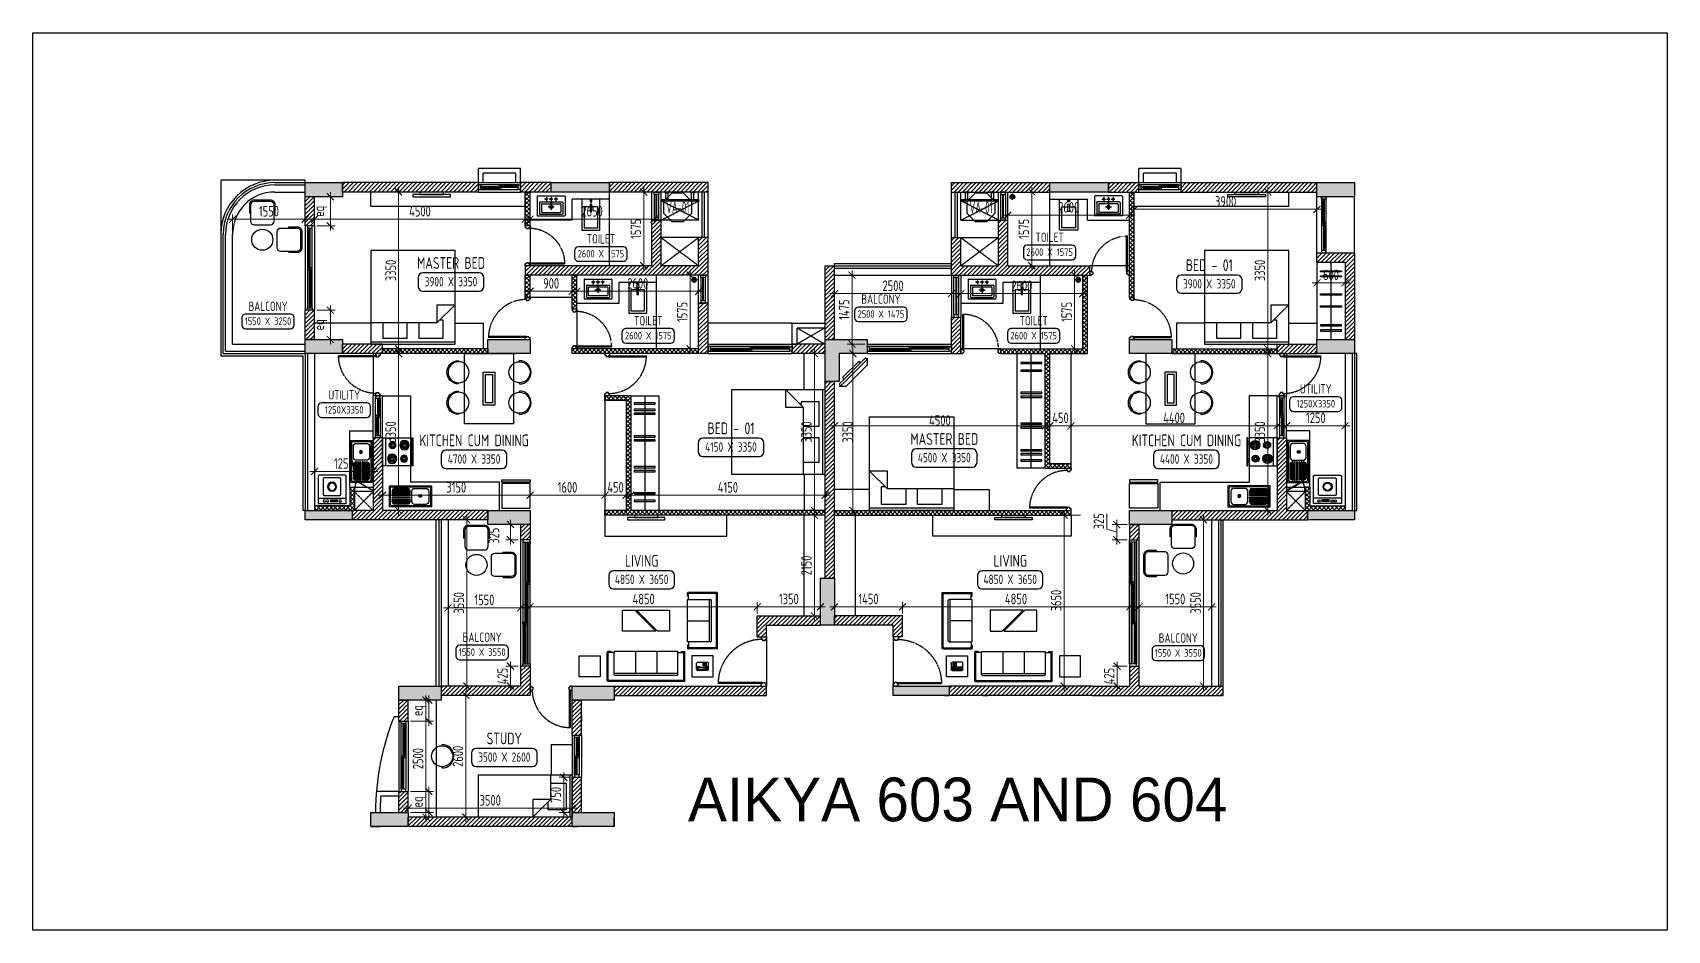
# Model space of a CAD drawing. Header units: millimetres. Extents: x -92307 to 258096, y -47434 to 112633.
# Drawn here: x 52208 to 87106, y -2067 to 17102 of the extents above; entities that cross this region are included whole.
import ezdxf
from ezdxf.enums import TextEntityAlignment as Align

# ---------------------------------------------------------------- set-up
doc = ezdxf.new("R2010")
doc.units = ezdxf.units.MM
doc.header["$LTSCALE"] = 10
doc.header["$PDMODE"] = 35
doc.header["$PDSIZE"] = 500
doc.linetypes.add('DASHED', pattern=[19.05, 12.7, -6.35])
doc.linetypes.add('HIDDEN', pattern=[9.525, 6.35, -3.175])
for name, color, linetype in [('07--DIM-1', 1, 'Continuous'), ('A--BLOCKWALL-1', 9, 'Continuous'), ('A--BLOCKWALL-2', 2, 'Continuous'), ('A--BLOCKWALL-3', 3, 'Continuous'), ('A--BLOCKWALL-HATCH', 8, 'Continuous'), ('A--CONCRETE-1', 9, 'Continuous'), ('A--CONCRETE-HID', 9, 'HIDDEN'), ('A--DOWN', 34, 'Continuous'), ('A--FIXTURE-0', 8, 'Continuous'), ('A--FURNITURE-0', 253, 'Continuous'), ('A--FURNITURE-1', 9, 'Continuous'), ('A--GLAZING-0', 181, 'Continuous'), ('A--HANDRAIL-1', 9, 'Continuous'), ('A--HATCH-1', 8, 'Continuous'), ('A--SANITARY-0', 253, 'Continuous'), ('A--SHAFT-HIDDEN', 9, 'HIDDEN'), ('A--SPACENUMBER', 2, 'Continuous'), ('A--SPACENUMBER-1', 8, 'Continuous'), ('A--SPACEREF', 3, 'Continuous'), ('A--STELWRK-1', 9, 'Continuous'), ('A--Stucture', 9, 'Continuous'), ('A--TILING-1', 8, 'Continuous'), ('A--WINREF', 7, 'Continuous'), ('A--WINREF-1', 8, 'Continuous'), ('Typical floor Column Centre line$0$X-3rd Floor Column$0$A--COL250', 250, 'Continuous'), ('Typical floor Column Centre line$0$X-3rd Floor Column$0$A--CONCRETE-4', 4, 'Continuous')]:
    doc.layers.add(name, color=color, linetype=linetype)
doc.layers.add('A--STELWRK-2', color=2, linetype='Continuous', lineweight=25)
doc.styles.add('ISO', font='isocp2.shx', dxfattribs={"width": 0.8})
doc.dimstyles.new('A-DIM-100', dxfattribs={"dimscale": 100, "dimtxt": 2.25, "dimasz": 1.5, "dimexe": 1, "dimexo": 0.5, "dimgap": 0, "dimtad": 0, "dimdec": 0, "dimzin": 12, "dimdsep": 46, "dimtxsty": 'ISO', "dimblk": 'ARCHTICK', "dimcen": 1, "dimdle": 1, "dimclrd": 8, "dimclre": 8, "dimclrt": 256, "dimadec": 0, "dimazin": 3, "dimtfac": 1, "dimtdec": 0, "dimtmove": 1, "dimatfit": 2, "dimfxl": 1, "dimtvp": 0.75, "dimtolj": 1, "dimtzin": 12, "dimlwd": 18, "dimlwe": 18, "dimarcsym": 0})
pattern_1 = [(45, (72725.64, 0), (-44.90128, 44.90128), [])]
pattern_2 = [(45, (72725.64, 0), (-44.90128, 44.90128), []), (135, (72725.64, 0), (-44.90128, -44.90128), [])]
pattern_3 = [(45, (72725.64, 0), (-44.90128, 44.90128), []), (135, (72725.64, 0), (-44.90128, -44.90128), [])]

msp = doc.modelspace()

# ---------------------------------------------------------------- texts
at = {"layer": 'A--SPACEREF'}
msp.add_text('AIKYA 603 AND 604', height=933.32, dxfattribs=at).set_placement((66197.7, 261.6))

# ---------------------------------------------------------------- blocks, each defined once
blk = doc.blocks.new('SPACE')
at = {"layer": 'A--SPACENUMBER-1'}
blk.add_lwpolyline([(-600, 0), (600, 0, 0.414213562), (700, 100), (700, 288.5, 0.414213562), (600, 388.5), (-600, 388.5, 0.414213562), (-700, 288.5), (-700, 100, 0.414213562), (-600, 0, -0.052514465)], format="xyb", dxfattribs=at)
at = {"layer": 'A--SPACENUMBER', "style": 'ISO', "width": 0.8, "flags": 4}
blk.add_attdef('01', text='', height=250, dxfattribs=at).set_placement((0.455, 202.41), align=Align.MIDDLE)
at = {"layer": 'A--SPACEREF', "style": 'ISO', "width": 0.8, "flags": 4}
blk.add_attdef('S', text='', height=300, dxfattribs=at).set_placement((1.35, 474.975), align=Align.CENTER)
blk = doc.blocks.new('A$C542B73FF')
at = {"layer": 'A--FURNITURE-0'}
for points in [[(-400, 50), (400, 50), (400, 100), (-400, 100)], [(-250, 0), (250, 0), (250, 50), (-250, 50)]]:
    blk.add_lwpolyline(points, close=True, dxfattribs=at)
blk = doc.blocks.new('A$C7FA855F9')
at = {"layer": 'A--FURNITURE-0', "linetype": 'Continuous'}
for p, q in [((900, 2000), (-900, 2000)), ((-900, 2000), (-900, 0)), ((900, 0), (900, 2000)), ((900, 840), (520, 460)), ((520, 840), (900, 840)), ((520, 460), (520, 840)), ((-900, 460), (520, 460)), ((-645, 460), (-645, 130)), ((-125, 130), (-125, 460)), ((125, 460), (125, 130)), ((645, 510), (570, 510)), ((645, 130), (645, 510)), ((-900, 50), (900, 50)), ((-900, 0), (900, 0)), ((-645, 130), (-125, 130)), ((125, 130), (645, 130))]:
    blk.add_line(p, q, dxfattribs=at)
blk = doc.blocks.new('A$C142A61D3')
at = {"linetype": 'Continuous'}
for p, q in [((-2000, -450), (-2000, 450)), ((-2000, 450), (0, 450)), ((-460, 450), (-460, -70)), ((-50, 450), (-50, -450)), ((0, 450), (0, -450)), ((-460, 275), (-130, 275)), ((-130, 275), (-130, -295)), ((-840, -450), (-460, -70)), ((-840, -70), (-840, -450)), ((-460, -70), (-840, -70)), ((-510, -295), (-510, -120)), ((-130, -295), (-510, -295)), ((0, -450), (-2000, -450))]:
    blk.add_line(p, q, dxfattribs=at)
blk = doc.blocks.new('A$C383732B3')
for p, q in [((275, 250), (275, 275)), ((275, -250), (275, -275))]:
    blk.add_line(p, q)
blk.add_lwpolyline([(275, 275), (100, 275, 0.414214), (0, 175), (0, -175, 0.414214), (100, -275), (275, -275)], format="xyb")
blk.add_lwpolyline([(100, -250), (450, -250, 0.414214), (525, -175), (525, 175, 0.414214), (450, 250), (100, 250, 0.414214), (25, 175), (25, -175, 0.414214)], format="xyb", close=True)
blk = doc.blocks.new('A$C59C96D1E')
at = {"linetype": 'Continuous'}
for p, q in [((-2.7, 0), (2.7, 0)), ((-3.5, -9.1), (-3.5, -0.8)), ((-2.7, -1), (-2.7, -2.2)), ((-2.7, -8.8), (-2.7, -7.6)), ((2.7, -9.8), (-2.7, -9.8)), ((-2.3, -1.5), (-2.3, -8.4)), ((-0.8, -0.5), (-2.2, -0.5)), ((-0.8, -9.3), (-2.2, -9.3)), ((-1.8, -1), (-1.3, -1)), ((-1.8, -8.9), (-1.3, -8.9)), ((-0.8, -8.4), (-0.8, -1.5)), ((-0.3, -2.2), (-0.3, -1)), ((-0.3, -7.6), (-0.3, -8.8)), ((3.5, -0.8), (3.5, -9.1))]:
    blk.add_line(p, q, dxfattribs=at)
for points in [[(0.4, -5.9), (0.4, -5.4), (0.9, -5.4), (0.9, -5.9)], [(0.4, -6.5), (0.4, -6), (0.9, -6), (0.9, -6.5)], [(0.4, -7.1), (0.4, -6.6), (0.9, -6.6), (0.9, -7.1)], [(0.4, -7.7), (0.4, -7.2), (0.9, -7.2), (0.9, -7.7)], [(0.4, -8.3), (0.9, -8.3), (0.9, -7.8), (0.4, -7.8)], [(1, -5.9), (1, -5.4), (1.5, -5.4), (1.5, -5.9)], [(1, -6.5), (1, -6), (1.5, -6), (1.5, -6.5)], [(1, -7.1), (1, -6.6), (1.5, -6.6), (1.5, -7.1)], [(1, -7.7), (1, -7.2), (1.5, -7.2), (1.5, -7.7)], [(1, -8.3), (1.5, -8.3), (1.5, -7.8), (1, -7.8)], [(1.6, -5.9), (1.6, -5.4), (2.1, -5.4), (2.1, -5.9)], [(1.6, -6.5), (1.6, -6), (2.1, -6), (2.1, -6.5)], [(1.6, -7.1), (1.6, -6.6), (2.1, -6.6), (2.1, -7.1)], [(1.6, -7.7), (1.6, -7.2), (2.1, -7.2), (2.1, -7.7)], [(1.6, -8.3), (2.1, -8.3), (2.1, -7.8), (1.6, -7.8)], [(2.2, -5.9), (2.2, -5.4), (2.7, -5.4), (2.7, -5.9)], [(2.2, -6.5), (2.2, -6), (2.7, -6), (2.7, -6.5)], [(2.2, -7.1), (2.2, -6.6), (2.7, -6.6), (2.7, -7.1)], [(2.2, -7.7), (2.2, -7.2), (2.7, -7.2), (2.7, -7.7)], [(2.2, -8.3), (2.7, -8.3), (2.7, -7.8), (2.2, -7.8)]]:
    blk.add_lwpolyline(points, close=True)
for centre, radius, start, end in [((-2.7, -0.8), 0.75, 90, 180), ((2.7, -0.8), 0.75, 0, 90), ((-2.7, -9.1), 0.75, 180, 270), ((-2.2, -1), 0.5, 90, 180), ((-2.2, -2.2), 0.5, 180, 270), ((-2.2, -7.6), 0.5, 90, 180), ((-2.2, -8.8), 0.5, 180, 270), ((-1.8, -1.5), 0.5, 90, 180), ((-1.8, -8.4), 0.5, 180, 270), ((-1.3, -1.5), 0.5, 0, 90), ((-1.3, -8.4), 0.5, 270, 0), ((-0.8, -1), 0.5, 0, 90), ((-0.8, -2.2), 0.5, 270, 0), ((-0.8, -7.6), 0.5, 0, 90), ((-0.8, -8.8), 0.5, 270, 0), ((2.7, -9.1), 0.75, 270, 0)]:
    blk.add_arc(centre, radius, start, end, dxfattribs=at)
for centre, start, end in [((-30.2, -7.5), 358.28, 10.8919), ((27.2, -7.5), 169.1081, 181.72)]:
    blk.add_arc(centre, 28, start, end)
blk = doc.blocks.new('A$C6B576318')
at = {"layer": 'A--FURNITURE-0'}
for p, q in [((-975, 13), (-975, 736)), ((-888, 749), (-963, 749)), ((-950, 38), (-950, 711)), ((-813, 724), (-938, 724)), ((-875, 724), (-875, 736)), ((-800, 711), (-800, 736)), ((-800, 175), (-800, 711)), ((-788, 749), (-279, 749)), ((-267, 736), (-267, 200)), ((-254, 749), (254, 749)), ((267, 736), (267, 200)), ((279, 749), (788, 749)), ((800, 711), (800, 736)), ((800, 175), (800, 711)), ((813, 724), (938, 724)), ((875, 724), (875, 736)), ((888, 749), (963, 749)), ((950, 38), (950, 711)), ((975, 13), (975, 736)), ((-963, 0), (963, 0)), ((-938, 25), (938, 25)), ((-800, 200), (800, 200)), ((-775, 150), (775, 150))]:
    blk.add_line(p, q, dxfattribs=at)
for centre, radius, start, end in [((-963, 736), 12.5, 90, 180), ((-938, 711), 12.5, 90, 180), ((-888, 736), 12.5, 0, 90), ((-813, 711), 12.5, 0, 90), ((-788, 736), 12.5, 90, 180), ((-279, 736), 12.5, 0, 90), ((-254, 736), 12.5, 90, 180), ((254, 736), 12.5, 0, 90), ((279, 736), 12.5, 90, 180), ((788, 736), 12.5, 0, 90), ((813, 711), 12.5, 90, 180), ((888, 736), 12.5, 90, 180), ((938, 711), 12.5, 0, 90), ((963, 736), 12.5, 0, 90), ((-963, 13), 12.5, 180, 270), ((-938, 38), 12.5, 180, 270), ((-775, 175), 25, 180, 270), ((775, 175), 25, 270, 0), ((938, 38), 12.5, 270, 0), ((963, 13), 12.5, 270, 0)]:
    blk.add_arc(centre, radius, start, end, dxfattribs=at)
blk = doc.blocks.new('A$C64853205')
at = {"layer": 'A--FURNITURE-0'}
for p, q in [((-708, 13), (-708, 736)), ((-621, 749), (-696, 749)), ((-683, 38), (-683, 711)), ((-546, 724), (-671, 724)), ((-608, 724), (-608, 736)), ((-533, 711), (-533, 736)), ((-533, 175), (-533, 711)), ((-521, 749), (-12, 749)), ((0, 736), (0, 200)), ((13, 749), (521, 749)), ((533, 736), (533, 175)), ((546, 724), (671, 724)), ((608, 724), (608, 736)), ((621, 749), (696, 749)), ((683, 38), (683, 711)), ((708, 13), (708, 736)), ((-696, 0), (696, 0)), ((-671, 25), (671, 25)), ((-533, 200), (533, 200)), ((-508, 150), (508, 150))]:
    blk.add_line(p, q, dxfattribs=at)
for centre, radius, start, end in [((-696, 736), 12.5, 90, 180), ((-671, 711), 12.5, 90, 180), ((-621, 736), 12.5, 0, 90), ((-546, 711), 12.5, 0, 90), ((-521, 736), 12.5, 90, 180), ((-12, 736), 12.5, 0, 90), ((13, 736), 12.5, 90, 180), ((521, 736), 12.5, 0, 90), ((546, 711), 12.5, 90, 180), ((621, 736), 12.5, 90, 180), ((671, 711), 12.5, 0, 90), ((696, 736), 12.5, 0, 90), ((-696, 13), 12.5, 180, 270), ((-671, 38), 12.5, 180, 270), ((-508, 175), 25, 180, 270), ((508, 175), 25, 270, 0), ((671, 38), 12.5, 270, 0), ((696, 13), 12.5, 270, 0)]:
    blk.add_arc(centre, radius, start, end, dxfattribs=at)
blk = doc.blocks.new('A$C337B3EF4')
for p, q in [((0, 225), (0, 250)), ((0, -250), (0, -225))]:
    blk.add_line(p, q)
blk.add_circle((0, 0), 225)
blk.add_arc((0, 0), 250, 270, 90)
blk = doc.blocks.new('A$C666E5324')
at = {"layer": 'A--FURNITURE-0'}
for points in [[(0, -525), (-1500, -525), (-1500, 525), (0, 525)], [(-400, -125), (-1100, -125), (-1100, 125), (-400, 125)], [(-450, -75), (-1050, -75), (-1050, 75), (-450, 75)]]:
    blk.add_lwpolyline(points, close=True, dxfattribs=at)
at = {"layer": 'A--FURNITURE-0', "xscale": -1, "rotation": 270.000000000004}
for p in [(-1050, 650), (-400, 650)]:
    blk.add_blockref('A$C337B3EF4', p, dxfattribs=at)
at = {"layer": 'A--FURNITURE-0', "rotation": 270.000000000004}
for p in [(-1050, -650), (-400, -650)]:
    blk.add_blockref('A$C337B3EF4', p, dxfattribs=at)
blk = doc.blocks.new('A$C722A6C0C')
at = {"layer": 'A--DOWN'}
for p, q in [((0, -1450), (0, -50)), ((43, -1450), (43, -50)), ((57, -1450), (57, -93)), ((100, -50), (100, -1450))]:
    blk.add_line(p, q, dxfattribs=at)
for points in [[(100, -50), (0, -50), (0, 0), (100, 0)], [(100, -93), (57, -93), (57, -50), (100, -50)], [(43, -784), (0, -784), (0, -741), (43, -741)], [(100, -784), (57, -784), (57, -741), (100, -741)], [(43, -1450), (0, -1450), (0, -1407), (43, -1407)], [(100, -1450), (0, -1450), (0, -1500), (100, -1500)]]:
    blk.add_lwpolyline(points, close=True, dxfattribs=at)
at = {"layer": 'A--GLAZING-0'}
for p, q in [((72, -93), (72, -741)), ((86, -93), (86, -741)), ((14, -784), (14, -1407)), ((28, -784), (28, -1407))]:
    blk.add_line(p, q, dxfattribs=at)
blk = doc.blocks.new('A$C1CBF2325')
at = {"layer": 'A--DOWN'}
for p, q in [((100, 0), (0, 0)), ((0, 0), (0, -42)), ((100, 0), (100, -42)), ((25, -42), (0, -42)), ((25, -42), (25, -67)), ((75, -67), (25, -67)), ((75, -42), (75, -67)), ((75, -42), (100, -42)), ((79, -46), (79, -67)), ((79, -46), (886, -46)), ((79, -67), (886, -67)), ((886, -67), (886, -46)), ((25, -858), (0, -858)), ((0, -900), (0, -858)), ((75, -833), (25, -833)), ((25, -858), (25, -833)), ((75, -858), (75, -833)), ((75, -858), (100, -858)), ((100, -900), (100, -858)), ((100, -900), (0, -900))]:
    blk.add_line(p, q, dxfattribs=at)
at = {"layer": 'A--DOWN', "color": 8, "linetype": 'DASHED', "ltscale": 0.005}
blk.add_arc((79, -46), 807, 269.7319, 358.5291, dxfattribs=at)
blk = doc.blocks.new('A$C030B2EE2')
at = {"layer": 'A--DOWN'}
for p, q in [((-100, 1150), (-100, 50)), ((-57, 1150), (-57, 50)), ((-43, 1150), (-43, 93)), ((0, 50), (0, 1150))]:
    blk.add_line(p, q, dxfattribs=at)
for points in [[(0, 1150), (-100, 1150), (-100, 1200), (0, 1200)], [(-57, 1150), (-100, 1150), (-100, 1107), (-57, 1107)], [(-57, 634), (-100, 634), (-100, 591), (-57, 591)], [(0, 634), (-43, 634), (-43, 591), (0, 591)], [(0, 50), (-100, 50), (-100, 0), (0, 0)], [(0, 93), (-43, 93), (-43, 50), (0, 50)]]:
    blk.add_lwpolyline(points, close=True, dxfattribs=at)
at = {"layer": 'A--GLAZING-0'}
for p, q in [((-86, 634), (-86, 1107)), ((-72, 634), (-72, 1107)), ((-28, 93), (-28, 591)), ((-14, 93), (-14, 591))]:
    blk.add_line(p, q, dxfattribs=at)
blk = doc.blocks.new('A$C35654C4B')
at = {"layer": 'A--BLOCKWALL-1'}
for p, q in [((-900, 200), (0, 200)), ((-900, 0), (0, 0))]:
    blk.add_line(p, q, dxfattribs=at)
at = {"layer": 'A--DOWN'}
for p, q in [((-50, 150), (-850, 150)), ((-50, 107), (-850, 107)), ((-850, 50), (-50, 50)), ((-50, 93), (-807, 93))]:
    blk.add_line(p, q, dxfattribs=at)
for points in [[(-850, 50), (-850, 150), (-900, 150), (-900, 50)], [(-807, 50), (-807, 93), (-850, 93), (-850, 50)], [(-416, 107), (-416, 150), (-459, 150), (-459, 107)], [(-416, 50), (-416, 93), (-459, 93), (-459, 50)], [(-50, 107), (-50, 150), (-93, 150), (-93, 107)], [(-50, 50), (-50, 150), (0, 150), (0, 50)]]:
    blk.add_lwpolyline(points, close=True, dxfattribs=at)
at = {"layer": 'A--GLAZING-0'}
for p, q in [((-807, 78), (-459, 78)), ((-807, 64), (-459, 64)), ((-416, 136), (-93, 136)), ((-416, 122), (-93, 122))]:
    blk.add_line(p, q, dxfattribs=at)
blk = doc.blocks.new('A$C34D21E7E')
at = {"layer": 'A--DOWN'}
for p, q in [((-150, 2450), (-150, -150)), ((-110, 2450), (-110, -150)), ((-95, 2450), (-95, -150)), ((-55, -150), (-55, 2450)), ((-40, -150), (-40, 2450)), ((0, -150), (0, 2450))]:
    blk.add_line(p, q, dxfattribs=at)
for points in [[(-150, 2450), (0, 2450), (0, 2500), (-150, 2500)], [(-40, 2450), (0, 2450), (0, 2410), (-40, 2410)], [(-95, 1590), (-55, 1590), (-55, 1550), (-95, 1550)], [(-40, 1550), (0, 1550), (0, 1590), (-40, 1590)], [(-150, 740), (-110, 740), (-110, 700), (-150, 700)], [(-95, 700), (-55, 700), (-55, 740), (-95, 740)], [(-150, -150), (-110, -150), (-110, -110), (-150, -110)], [(-150, -150), (0, -150), (0, -200), (-150, -200)]]:
    blk.add_lwpolyline(points, close=True, dxfattribs=at)
at = {"layer": 'A--GLAZING-0'}
for p, q in [((-25, 1590), (-25, 2410)), ((-15, 1590), (-15, 2410)), ((-80, 740), (-80, 1550)), ((-70, 740), (-70, 1550)), ((-135, -110), (-135, 700)), ((-125, -110), (-125, 700))]:
    blk.add_line(p, q, dxfattribs=at)
blk = doc.blocks.new('A$C68464E93')
at = {"layer": 'A--BLOCKWALL-1'}
for p, q in [((600, 200), (0, 200)), ((600, 0), (0, 0))]:
    blk.add_line(p, q, dxfattribs=at)
at = {"layer": 'A--DOWN'}
for p, q in [((50, 150), (550, 150)), ((550, 50), (50, 50))]:
    blk.add_line(p, q, dxfattribs=at)
for points in [[(50, 50), (50, 150), (0, 150), (0, 50), (50, 50)], [(550, 50), (550, 150), (600, 150), (600, 50), (550, 50)]]:
    blk.add_lwpolyline(points, dxfattribs=at)
at = {"layer": 'A--GLAZING-0'}
for p, q in [((550, 107), (50, 107)), ((550, 93), (50, 93))]:
    blk.add_line(p, q, dxfattribs=at)
blk = doc.blocks.new('A$C76363F86-flat-10')
at = {"layer": 'A--SANITARY-0'}
for points in [[(0, -0.193), (0, 0.193), (-0.663, 0.193), (-0.663, -0.193)], [(-0.167, -0.146), (-0.167, 0.146), (-0.616, 0.146), (-0.616, -0.146)], [(-0.108, -0.017), (-0.108, 0.017), (-0.266, 0.017), (-0.266, -0.017)], [(0, -0.017), (0, 0.017), (-0.057, 0.017), (-0.057, -0.017)], [(-0.027, -0.009), (-0.027, 0.008), (-0.05, 0.008), (-0.05, -0.009)]]:
    blk.add_lwpolyline(points, close=True, dxfattribs=at)
blk = doc.blocks.new('A$C302618AE')
at = {"layer": 'A--SANITARY-0'}
for p, q in [((-287, 0), (287, 0)), ((-297, -10), (-297, -416)), ((-247, -138), (-247, -383)), ((-237, -128), (240, -128)), ((-206, -178), (-206, -343)), ((-196, -168), (199, -168)), ((-60, -67), (-138, -67)), ((-100, -30), (-100, -110)), ((65, -236), (-65, -236)), ((40, -67), (-38, -67)), ((0, -183), (0, -295)), ((1, -30), (1, -110)), ((141, -67), (63, -67)), ((101, -30), (101, -110)), ((209, -178), (209, -343)), ((250, -138), (250, -383)), ((297, -10), (297, -416)), ((-287, -426), (287, -426)), ((-237, -393), (240, -393)), ((-196, -353), (199, -353))]:
    blk.add_line(p, q, dxfattribs=at)
for centre, radius in [((-100, -67), 17.8), ((1, -235), 36.3), ((1, -235), 25), ((1, -67), 17.8), ((101, -67), 17.8)]:
    blk.add_circle(centre, radius, dxfattribs=at)
for centre, start, end in [((-287, -10), 90, 180), ((-237, -138), 90, 180), ((-196, -178), 90, 180), ((-196, -343), 180, 270), ((199, -178), 0, 90), ((199, -343), 270, 0), ((240, -138), 0, 90), ((287, -10), 0, 90), ((-287, -416), 180, 270), ((-237, -383), 180, 270), ((240, -383), 270, 0), ((287, -416), 270, 0)]:
    blk.add_arc(centre, 10, start, end, dxfattribs=at)
blk.add_ellipse((0, -141), major_axis=(17.6, 0), ratio=0.318204, dxfattribs=at)
blk = doc.blocks.new('A$C704305AF')
at = {"layer": 'A--SANITARY-0'}
for p, q in [((0, 0.064), (0, -0.064)), ((0.064, 0), (-0.064, 0))]:
    blk.add_line(p, q, dxfattribs=at)
for major_axis, start_param, end_param in [((0, 0.0508), 3.141593, 9.424778), ((0, 0.0381), 6.283185307145827, 12.56637061432541)]:
    blk.add_ellipse((0, 0), major_axis=major_axis, ratio=1, start_param=start_param, end_param=end_param, dxfattribs=at)
blk = doc.blocks.new('A$C613641B0')
at = {"layer": 'A--BLOCKWALL-1'}
for p, q in [((0, 0), (-1800, 0)), ((0, -200), (-1800, -200))]:
    blk.add_line(p, q, dxfattribs=at)
at = {"layer": 'A--DOWN'}
for p, q in [((-50, -50), (-1750, -50)), ((-1750, -93), (-93, -93)), ((-1750, -107), (-50, -107)), ((-1750, -150), (-50, -150))]:
    blk.add_line(p, q, dxfattribs=at)
for points in [[(-1750, -50), (-1750, -150), (-1800, -150), (-1800, -50)], [(-1750, -107), (-1750, -150), (-1707, -150), (-1707, -107)], [(-934, -50), (-934, -93), (-891, -93), (-891, -50)], [(-934, -107), (-934, -150), (-891, -150), (-891, -107)], [(-93, -50), (-93, -93), (-50, -93), (-50, -50)], [(-50, -50), (-50, -150), (0, -150), (0, -50)]]:
    blk.add_lwpolyline(points, close=True, dxfattribs=at)
at = {"layer": 'A--GLAZING-0'}
for p, q in [((-934, -122), (-1707, -122)), ((-934, -136), (-1707, -136)), ((-93, -64), (-891, -64)), ((-93, -78), (-891, -78))]:
    blk.add_line(p, q, dxfattribs=at)
blk = doc.blocks.new('A$C06896976')
at = {"layer": 'A--FIXTURE-0'}
for p, q in [((0, 0.6), (-0.6, 0.6)), ((-0.6, 0.6), (-0.6, 0)), ((-0.525, 0.6), (-0.525, 0)), ((0, 0), (0, 0.6)), ((0, 0.525), (0.025, 0.525)), ((0.025, 0.475), (0, 0.475)), ((0.05, 0.6), (0.025, 0.6)), ((0.025, 0.6), (0.025, 0)), ((0.05, 0), (0.05, 0.6)), ((-0.6, 0), (0, 0)), ((0.025, 0.125), (0, 0.125)), ((0, 0.075), (0.025, 0.075)), ((0.025, 0), (0.05, 0))]:
    blk.add_line(p, q, dxfattribs=at)
for centre, major_axis, start_param, end_param in [((-0.394, 0.446), (0.0707, 0.0707), 0.785398, 7.068583), ((-0.394, 0.446), (0.053, 0.053), 0.785398, 7.068583), ((-0.394, 0.446), (0.0354, 0.0354), 0.785398, 7.068583), ((-0.394, 0.446), (0.0177, 0.0177), 0.785398, 7.068583), ((-0.139, 0.446), (-0.053, 0.053), -0.785398, 5.497787), ((-0.139, 0.446), (-0.0354, 0.0354), -0.785398, 5.497787), ((-0.139, 0.446), (0.0177, 0.0177), 0.785398, 7.068583), ((-0.386, 0.154), (0.053, -0.053), -0.785398, 5.497787), ((-0.386, 0.154), (0.0354, -0.0354), -0.785398, 5.497787), ((-0.386, 0.154), (-0.0177, -0.0177), 0.785398, 7.068583), ((-0.131, 0.154), (-0.0707, -0.0707), 0.785398, 7.068583), ((-0.131, 0.154), (-0.053, -0.053), 0.785398, 7.068583), ((-0.131, 0.154), (-0.0354, -0.0354), 0.785398, 7.068583), ((-0.131, 0.154), (-0.0177, -0.0177), 0.785398, 7.068583)]:
    blk.add_ellipse(centre, major_axis=major_axis, ratio=1, start_param=start_param, end_param=end_param, dxfattribs=at)
blk = doc.blocks.new('A$C321E12B3')
at = {"layer": 'A--SANITARY-0', "ltscale": 5}
for p, q in [((-0.9, 0.45), (0, 0.45)), ((-0.9, 0), (-0.9, 0.45)), ((-0.879, 0.055), (-0.879, 0.395)), ((-0.845, 0.429), (-0.055, 0.429)), ((-0.774, 0.395), (-0.54, 0.395)), ((-0.439, 0.352), (-0.059, 0.352)), ((-0.063, 0.373), (-0.435, 0.373)), ((-0.404, 0.394), (-0.094, 0.394)), ((-0.021, 0.395), (-0.021, 0.055)), ((0, 0.45), (0, 0)), ((0, 0), (-0.9, 0)), ((-0.055, 0.021), (-0.845, 0.021)), ((-0.837, 0.118), (-0.837, 0.332)), ((-0.54, 0.055), (-0.774, 0.055)), ((-0.477, 0.332), (-0.477, 0.118)), ((-0.443, 0.335), (-0.443, 0.348)), ((-0.443, 0.293), (-0.443, 0.306)), ((-0.443, 0.246), (-0.443, 0.259)), ((-0.443, 0.204), (-0.443, 0.191)), ((-0.443, 0.157), (-0.443, 0.144)), ((-0.443, 0.115), (-0.443, 0.102)), ((-0.059, 0.331), (-0.439, 0.331)), ((-0.439, 0.31), (-0.059, 0.31)), ((-0.059, 0.289), (-0.439, 0.289)), ((-0.439, 0.263), (-0.059, 0.263)), ((-0.059, 0.242), (-0.439, 0.242)), ((-0.059, 0.208), (-0.439, 0.208)), ((-0.439, 0.187), (-0.059, 0.187)), ((-0.059, 0.161), (-0.439, 0.161)), ((-0.439, 0.14), (-0.059, 0.14)), ((-0.059, 0.119), (-0.439, 0.119)), ((-0.439, 0.098), (-0.059, 0.098)), ((-0.063, 0.077), (-0.435, 0.077)), ((-0.404, 0.056), (-0.094, 0.056)), ((-0.055, 0.348), (-0.055, 0.335)), ((-0.055, 0.306), (-0.055, 0.293)), ((-0.055, 0.259), (-0.055, 0.246)), ((-0.055, 0.191), (-0.055, 0.204)), ((-0.055, 0.144), (-0.055, 0.157)), ((-0.055, 0.102), (-0.055, 0.115))]:
    blk.add_line(p, q, dxfattribs=at)
at = {"layer": 'A--SANITARY-0'}
blk.add_line((-0.9, 0.45), (0, 0.45), dxfattribs=at)
at = {"layer": 'A--SANITARY-0', "ltscale": 5, "extrusion": (0, 0, -1)}
for centre, major_axis, start_param, end_param in [((-0.845, 0.395), (-0.0238, 0.0238), 5.497787, 7.068583), ((-0.774, 0.332), (0.0446, 0.0446), 3.926991, 5.497787), ((-0.54, 0.332), (0.0446, 0.0446), -0.785398, 0.785398), ((-0.439, 0.348), (0.00297, 0.00297), 3.926991, 5.497787), ((-0.393, 0.345), (-0.0357, 0.0357), 6.090163, 6.844508), ((-0.105, 0.345), (-0.0357, 0.0357), 1.009473, 1.763819), ((-0.059, 0.348), (0.00297, 0.00297), -0.785398, 0.785398), ((-0.055, 0.395), (-0.0238, 0.0238), 0.785398, 2.356194), ((-0.845, 0.055), (0.0238, 0.0238), 2.356194, 3.926991), ((-0.774, 0.118), (-0.0446, 0.0446), 3.926991, 5.497787), ((-0.657, 0.214), (0.0223, 0.0223), 0.785398, 7.068583), ((-0.657, 0.214), (0.0112, 0.0112), 0.785398, 7.068583), ((-0.657, 0.214), (0.00743, 0.00743), 0.785398, 7.068583), ((-0.54, 0.118), (-0.0446, 0.0446), 2.356194, 3.926991), ((-0.439, 0.335), (-0.00297, 0.00297), 3.926991, 5.497787), ((-0.439, 0.306), (-0.00297, 0.00297), 5.497787, 7.068583), ((-0.439, 0.293), (-0.00297, 0.00297), 3.926991, 5.497787), ((-0.439, 0.204), (0.00297, 0.00297), 3.926991, 5.497787), ((-0.439, 0.191), (-0.00297, 0.00297), 3.926991, 5.497787), ((-0.439, 0.157), (0.00297, 0.00297), 3.926991, 5.497787), ((-0.439, 0.144), (0.00297, 0.00297), 2.356194, 3.926991), ((-0.439, 0.115), (0.00297, 0.00297), 3.926991, 5.497787), ((-0.439, 0.102), (0.00297, 0.00297), 2.356194, 3.926991), ((-0.393, 0.105), (-0.0357, 0.0357), 4.151066, 4.905412), ((-0.105, 0.105), (-0.0357, 0.0357), 2.94857, 3.702916), ((-0.059, 0.335), (-0.00297, 0.00297), 2.356194, 3.926991), ((-0.059, 0.306), (0.00297, 0.00297), -0.785398, 0.785398), ((-0.059, 0.293), (-0.00297, 0.00297), 2.356194, 3.926991), ((-0.059, 0.204), (0.00297, 0.00297), -0.785398, 0.785398), ((-0.059, 0.191), (-0.00297, 0.00297), 2.356194, 3.926991), ((-0.059, 0.157), (0.00297, 0.00297), -0.785398, 0.785398), ((-0.059, 0.144), (-0.00297, 0.00297), 2.356194, 3.926991), ((-0.059, 0.115), (0.00297, 0.00297), -0.785398, 0.785398), ((-0.059, 0.102), (-0.00297, 0.00297), 2.356194, 3.926991), ((-0.055, 0.055), (-0.0238, 0.0238), 2.356194, 3.926991)]:
    blk.add_ellipse(centre, major_axis=major_axis, ratio=1, start_param=start_param, end_param=end_param, dxfattribs=at)
at = {"layer": 'A--SANITARY-0', "ltscale": 5}
for centre, major_axis, start_param, end_param in [((-0.439, 0.259), (-0.00297, -0.00297), 3.926991, 5.497787), ((-0.439, 0.246), (0.00297, -0.00297), 3.926991, 5.497787), ((-0.059, 0.259), (-0.00297, -0.00297), 2.356194, 3.926991), ((-0.059, 0.246), (0.00297, -0.00297), -0.785398, 0.785398)]:
    blk.add_ellipse(centre, major_axis=major_axis, ratio=1, start_param=start_param, end_param=end_param, dxfattribs=at)
blk = doc.blocks.new('A$C47D60FF3')
at = {"layer": 'A--FIXTURE-0'}
blk.add_lwpolyline([(-0.075, 0.6), (-0.075, 0), (-0.6, 0), (-0.6, 0.6)], close=True, dxfattribs=at)
blk.add_lwpolyline([(-0.05, 0.6), (-0.05, 0), (0, 0), (0, 0.6), (-0.05, 0.6)], dxfattribs=at)
blk = doc.blocks.new('A$C2D7D56F7')
at = {"layer": 'A--FIXTURE-0'}
for p, q in [((-0.3, -0.113), (0.3, -0.113)), ((-0.044, -0.037), (0.131, -0.037)), ((-0.044, -0.056), (0.131, -0.056)), ((-0.044, -0.074), (0.131, -0.074))]:
    blk.add_line(p, q, dxfattribs=at)
blk.add_lwpolyline([(0.3, -0.575, -0.414214), (0.275, -0.6), (-0.275, -0.6, -0.414214), (-0.3, -0.575), (-0.3, 0), (0.3, 0)], format="xyb", close=True, dxfattribs=at)
blk.add_lwpolyline([(-0.173, -0.168), (0.173, -0.168), (0.189, -0.184), (0.189, -0.531), (0.173, -0.546), (-0.173, -0.546), (-0.189, -0.531), (-0.189, -0.184)], close=True, dxfattribs=at)
for centre, radius in [((-0.169, -0.052), 0.025), ((-0.095, -0.052), 0.025), ((-0.001, -0.355), 0.0964), ((-0.001, -0.355), 0.0776), ((0.178, -0.052), 0.025)]:
    blk.add_circle(centre, radius, dxfattribs=at)
blk = doc.blocks.new('AL-OP')
at = {"layer": 'A--WINREF-1'}
blk.add_lwpolyline([(-124, 300), (-300, 124), (-300, -124), (-124, -300), (124, -300), (300, -124), (300, 124), (124, 300)], close=True, dxfattribs=at)
at = {"layer": 'A--WINREF', "style": 'ISO', "width": 0.6}
blk.add_attdef('AL-OP', text='', height=250, dxfattribs=at).set_placement((3, -5), align=Align.MIDDLE)
blk = doc.blocks.new('A$C3A434446')
at = {"layer": 'A--STELWRK-1', "color": 1}
for p, q in [((110, 939), (110, 1089)), ((160, 939), (160, 1089)), ((660, 939), (660, 1089)), ((710, 939), (710, 1089)), ((15, 939), (115, 939)), ((15, 909), (115, 909)), ((155, 939), (665, 939)), ((155, 909), (665, 909)), ((705, 939), (805, 939)), ((705, 909), (805, 909))]:
    blk.add_line(p, q, dxfattribs=at)
at = {"layer": 'A--STELWRK-1'}
for points in [[(85, 1099), (85, 1089), (185, 1089), (185, 1099)], [(635, 1099), (635, 1089), (735, 1089), (735, 1099)], [(15, 899), (10, 899), (10, 949), (15, 949)], [(805, 899), (810, 899), (810, 949), (805, 949)]]:
    blk.add_lwpolyline(points, close=True, dxfattribs=at)
at = {"layer": 'A--STELWRK-2'}
for centre, radius in [((135, 924), 25), ((135, 924), 22), ((685, 924), 25), ((685, 924), 22)]:
    blk.add_circle(centre, radius, dxfattribs=at)
blk = doc.blocks.new('A$C6931329F')
at = {"layer": 'A--BLOCKWALL-1'}
for p, q in [((0, 900), (0, 0)), ((200, 900), (200, 0))]:
    blk.add_line(p, q, dxfattribs=at)
at = {"layer": 'A--DOWN'}
for p, q in [((50, 50), (50, 850)), ((150, 850), (150, 50))]:
    blk.add_line(p, q, dxfattribs=at)
for points in [[(150, 850), (50, 850), (50, 900), (150, 900), (150, 850)], [(150, 50), (50, 50), (50, 0), (150, 0), (150, 50)]]:
    blk.add_lwpolyline(points, dxfattribs=at)
at = {"layer": 'A--GLAZING-0'}
for p, q in [((93, 850), (93, 50)), ((107, 850), (107, 50))]:
    blk.add_line(p, q, dxfattribs=at)
blk = doc.blocks.new('A$C4DFF75E1')
at = {"layer": 'A--DOWN'}
for p, q in [((9, 25), (0, 25)), ((0, 25), (0, 0)), ((0, 0), (12, 0)), ((9, 15, 0), (9, 25, 0)), ((12, 15, 0), (9, 15, 0)), ((12, 15, 0), (12, 0, 0)), ((12, 15, 0), (12, 0, 0)), ((12, 0), (12, 15)), ((438, 15, 0), (438, 0, 0)), ((438, 15, 0), (438, 0, 0)), ((438, 15, 0), (441, 15, 0)), ((438, 0), (438, 15)), ((450, 0), (438, 0)), ((441, 15, 0), (441, 25, 0)), ((441, 25), (450, 25)), ((450, 25), (450, 0))]:
    blk.add_line(p, q, dxfattribs=at)
blk.add_lwpolyline([(14, 18), (388, 234), (385, 240), (11, 24)], close=True, dxfattribs=at)
blk.add_circle((10, 24, 0), 0.781, dxfattribs=at)
at = {"layer": 'A--DOWN', "color": 8, "linetype": 'DASHED', "ltscale": 0.003}
blk.add_arc((-37, 15, 0), 478, 0, 27.2936, dxfattribs=at)
blk = doc.blocks.new('_ArchTick')
at = {"color": 0, "const_width": 0.15}
blk.add_lwpolyline([(-0.5, -0.5), (0.5, 0.5)], dxfattribs=at)
blk = doc.blocks.new('*D50')
at = {"layer": '07--DIM-1', "color": 8, "lineweight": 18}
for p, q in [((78726, 10250), (78476, 10250)), ((78576, 6800), (78576, 10350)), ((78726, 6900), (78476, 6900))]:
    blk.add_line(p, q, dxfattribs=at)
at = {"layer": 'Defpoints', "color": 0}
for p in [(78576, 10250), (78776, 10250), (78776, 6900)]:
    blk.add_point(p, dxfattribs=at)
at = {"layer": '07--DIM-1', "color": 8, "lineweight": 18, "xscale": 150, "yscale": 150, "zscale": 150}
for p, rotation in [((78576, 10250), 90), ((78576, 6900), 270)]:
    blk.add_blockref('_ArchTick', p, dxfattribs=dict(at, rotation=rotation))
at = {"layer": '07--DIM-1', "insert": (78407, 8575), "char_height": 225, "attachment_point": 5, "rotation": 90, "style": 'ISO'}
blk.add_mtext('\\A1;3350', dxfattribs=at)
blk = doc.blocks.new('*D51')
at = {"layer": '07--DIM-1', "color": 8, "lineweight": 18}
for p, q in [((78775, 13700), (78476, 13700)), ((78576, 10250), (78576, 13800)), ((78726, 10350), (78476, 10350))]:
    blk.add_line(p, q, dxfattribs=at)
at = {"layer": 'Defpoints', "color": 0}
for p in [(78576, 13700), (78825, 13700), (78776, 10350)]:
    blk.add_point(p, dxfattribs=at)
at = {"layer": '07--DIM-1', "color": 8, "lineweight": 18, "xscale": 150, "yscale": 150, "zscale": 150}
for p, rotation in [((78576, 13700), 90), ((78576, 10350), 270)]:
    blk.add_blockref('_ArchTick', p, dxfattribs=dict(at, rotation=rotation))
at = {"layer": '07--DIM-1', "insert": (78407, 12025), "char_height": 225, "attachment_point": 5, "rotation": 90, "style": 'ISO'}
blk.add_mtext('\\A1;3350', dxfattribs=at)
blk = doc.blocks.new('*D52')
at = {"layer": '07--DIM-1', "color": 8, "lineweight": 18}
for p, q in [((75726, 13650), (75726, 13230)), ((79626, 13650), (79626, 13230)), ((75626, 13330), (79726, 13330))]:
    blk.add_line(p, q, dxfattribs=at)
at = {"layer": 'Defpoints', "color": 0}
for p in [(75726, 13700), (79626, 13700), (79626, 13330)]:
    blk.add_point(p, dxfattribs=at)
at = {"layer": '07--DIM-1', "color": 8, "lineweight": 18, "xscale": 150, "yscale": 150, "zscale": 150, "rotation": 180}
blk.add_blockref('_ArchTick', (75726, 13330), dxfattribs=at)
at = {"layer": '07--DIM-1', "color": 8, "lineweight": 18, "xscale": 150, "yscale": 150, "zscale": 150}
blk.add_blockref('_ArchTick', (79626, 13330), dxfattribs=at)
at = {"layer": '07--DIM-1', "insert": (77676, 13499), "char_height": 225, "attachment_point": 5, "style": 'ISO'}
blk.add_mtext('\\A1;3900', dxfattribs=at)
blk = doc.blocks.new('*D53')
at = {"layer": '07--DIM-1', "color": 8, "lineweight": 18}
for p, q in [((79626, 12150), (79626, 11661)), ((80226, 12150), (80226, 11661)), ((79526, 11761), (80326, 11761))]:
    blk.add_line(p, q, dxfattribs=at)
at = {"layer": 'Defpoints', "color": 0}
for p in [(79626, 12200), (80226, 12200), (80226, 11761)]:
    blk.add_point(p, dxfattribs=at)
at = {"layer": '07--DIM-1', "color": 8, "lineweight": 18, "xscale": 150, "yscale": 150, "zscale": 150, "rotation": 180}
blk.add_blockref('_ArchTick', (79626, 11761), dxfattribs=at)
at = {"layer": '07--DIM-1', "color": 8, "lineweight": 18, "xscale": 150, "yscale": 150, "zscale": 150}
blk.add_blockref('_ArchTick', (80226, 11761), dxfattribs=at)
at = {"layer": '07--DIM-1', "insert": (79926, 11930), "char_height": 225, "attachment_point": 5, "style": 'ISO'}
blk.add_mtext('\\A1;600', dxfattribs=at)
blk = doc.blocks.new('*D54')
at = {"layer": '07--DIM-1', "color": 8, "lineweight": 18}
for p, q in [((73026, 13650), (73026, 13104)), ((75626, 13650), (75626, 13104)), ((72926, 13204), (75726, 13204))]:
    blk.add_line(p, q, dxfattribs=at)
at = {"layer": 'Defpoints', "color": 0}
for p in [(73026, 13700), (75626, 13700), (75626, 13204)]:
    blk.add_point(p, dxfattribs=at)
at = {"layer": '07--DIM-1', "color": 8, "lineweight": 18, "xscale": 150, "yscale": 150, "zscale": 150, "rotation": 180}
blk.add_blockref('_ArchTick', (73026, 13204), dxfattribs=at)
at = {"layer": '07--DIM-1', "color": 8, "lineweight": 18, "xscale": 150, "yscale": 150, "zscale": 150}
blk.add_blockref('_ArchTick', (75626, 13204), dxfattribs=at)
at = {"layer": '07--DIM-1', "insert": (74326, 13373), "char_height": 225, "attachment_point": 5, "style": 'ISO'}
blk.add_mtext('\\A1;2600', dxfattribs=at)
blk = doc.blocks.new('*D55')
at = {"layer": '07--DIM-1', "color": 8, "lineweight": 18}
for p, q in [((73076, 13700), (73638, 13700)), ((73538, 12025), (73538, 13800)), ((73076, 12125), (73638, 12125))]:
    blk.add_line(p, q, dxfattribs=at)
at = {"layer": 'Defpoints', "color": 0}
for p in [(73026, 13700), (73538, 13700), (73026, 12125)]:
    blk.add_point(p, dxfattribs=at)
at = {"layer": '07--DIM-1', "color": 8, "lineweight": 18, "xscale": 150, "yscale": 150, "zscale": 150}
for p, rotation in [((73538, 13700), 90), ((73538, 12125), 270)]:
    blk.add_blockref('_ArchTick', p, dxfattribs=dict(at, rotation=rotation))
at = {"layer": '07--DIM-1', "insert": (73369, 12913), "char_height": 225, "attachment_point": 5, "rotation": 90, "style": 'ISO'}
blk.add_mtext('\\A1;1575', dxfattribs=at)
blk = doc.blocks.new('*D56')
at = {"layer": '07--DIM-1', "color": 8, "lineweight": 18}
for p, q in [((69326, 4700), (69326, 4940)), ((70776, 4700), (70776, 4940)), ((69226, 4840), (70876, 4840))]:
    blk.add_line(p, q, dxfattribs=at)
at = {"layer": 'Defpoints', "color": 0}
for p in [(69326, 4650), (70776, 4840), (70776, 4650)]:
    blk.add_point(p, dxfattribs=at)
at = {"layer": '07--DIM-1', "color": 8, "lineweight": 18, "xscale": 150, "yscale": 150, "zscale": 150, "rotation": 180}
blk.add_blockref('_ArchTick', (69326, 4840), dxfattribs=at)
at = {"layer": '07--DIM-1', "color": 8, "lineweight": 18, "xscale": 150, "yscale": 150, "zscale": 150}
blk.add_blockref('_ArchTick', (70776, 4840), dxfattribs=at)
at = {"layer": '07--DIM-1', "insert": (70051, 5008), "char_height": 225, "attachment_point": 5, "style": 'ISO'}
blk.add_mtext('\\A1;1450', dxfattribs=at)
blk = doc.blocks.new('*D57')
at = {"layer": '07--DIM-1', "color": 8, "lineweight": 18}
for p, q in [((70776, 4700), (70776, 4940)), ((75626, 4700), (75626, 4940)), ((70676, 4840), (75726, 4840))]:
    blk.add_line(p, q, dxfattribs=at)
at = {"layer": 'Defpoints', "color": 0}
for p in [(70776, 4650), (75626, 4840), (75626, 4650)]:
    blk.add_point(p, dxfattribs=at)
at = {"layer": '07--DIM-1', "color": 8, "lineweight": 18, "xscale": 150, "yscale": 150, "zscale": 150, "rotation": 180}
blk.add_blockref('_ArchTick', (70776, 4840), dxfattribs=at)
at = {"layer": '07--DIM-1', "color": 8, "lineweight": 18, "xscale": 150, "yscale": 150, "zscale": 150}
blk.add_blockref('_ArchTick', (75626, 4840), dxfattribs=at)
at = {"layer": '07--DIM-1', "insert": (73201, 5008), "char_height": 225, "attachment_point": 5, "style": 'ISO'}
blk.add_mtext('\\A1;4850', dxfattribs=at)
blk = doc.blocks.new('*D58')
at = {"layer": '07--DIM-1', "color": 8, "lineweight": 18}
for p, q in [((75826, 4565), (75826, 4940)), ((77376, 4565), (77376, 4940)), ((75726, 4840), (77476, 4840))]:
    blk.add_line(p, q, dxfattribs=at)
at = {"layer": 'Defpoints', "color": 0}
for p in [(77376, 4840), (75826, 4515), (77376, 4515)]:
    blk.add_point(p, dxfattribs=at)
at = {"layer": '07--DIM-1', "color": 8, "lineweight": 18, "xscale": 150, "yscale": 150, "zscale": 150, "rotation": 180}
blk.add_blockref('_ArchTick', (75826, 4840), dxfattribs=at)
at = {"layer": '07--DIM-1', "color": 8, "lineweight": 18, "xscale": 150, "yscale": 150, "zscale": 150}
blk.add_blockref('_ArchTick', (77376, 4840), dxfattribs=at)
at = {"layer": '07--DIM-1', "insert": (76601, 5008), "char_height": 225, "attachment_point": 5, "style": 'ISO'}
blk.add_mtext('\\A1;1550', dxfattribs=at)
blk = doc.blocks.new('*D59')
at = {"layer": '07--DIM-1', "color": 8, "lineweight": 18}
for p, q in [((74376, 8662), (74376, 8808)), ((78776, 8662), (78776, 8808)), ((78876, 8708), (74276, 8708))]:
    blk.add_line(p, q, dxfattribs=at)
at = {"layer": 'Defpoints', "color": 0}
for p in [(74376, 8708), (74376, 8612), (78776, 8612)]:
    blk.add_point(p, dxfattribs=at)
at = {"layer": '07--DIM-1', "color": 8, "lineweight": 18, "xscale": 150, "yscale": 150, "zscale": 150, "rotation": 180}
blk.add_blockref('_ArchTick', (74376, 8708), dxfattribs=at)
at = {"layer": '07--DIM-1', "color": 8, "lineweight": 18, "xscale": 150, "yscale": 150, "zscale": 150}
blk.add_blockref('_ArchTick', (78776, 8708), dxfattribs=at)
at = {"layer": '07--DIM-1', "insert": (76576, 8877), "char_height": 225, "attachment_point": 5, "style": 'ISO'}
blk.add_mtext('\\A1;4400', dxfattribs=at)
blk = doc.blocks.new('*D60')
at = {"layer": '07--DIM-1', "color": 8, "lineweight": 18}
for p, q in [((77326, 6700), (77104, 6700)), ((77204, 6800), (77204, 3050)), ((77326, 3150), (77104, 3150))]:
    blk.add_line(p, q, dxfattribs=at)
at = {"layer": 'Defpoints', "color": 0}
for p in [(77376, 6700), (77204, 3150), (77376, 3150)]:
    blk.add_point(p, dxfattribs=at)
at = {"layer": '07--DIM-1', "color": 8, "lineweight": 18, "xscale": 150, "yscale": 150, "zscale": 150}
for p, rotation in [((77204, 6700), 90), ((77204, 3150), 270)]:
    blk.add_blockref('_ArchTick', p, dxfattribs=dict(at, rotation=rotation))
at = {"layer": '07--DIM-1', "insert": (77035, 4925), "char_height": 225, "attachment_point": 5, "rotation": 90, "style": 'ISO'}
blk.add_mtext('\\A1;3550', dxfattribs=at)
blk = doc.blocks.new('*D61')
at = {"layer": '07--DIM-1', "color": 8, "lineweight": 18}
for p, q in [((67676, 4700), (67676, 4940)), ((69026, 4700), (69026, 4940)), ((69126, 4840), (67576, 4840))]:
    blk.add_line(p, q, dxfattribs=at)
at = {"layer": 'Defpoints', "color": 0}
for p in [(67676, 4840), (67676, 4650), (69026, 4650)]:
    blk.add_point(p, dxfattribs=at)
at = {"layer": '07--DIM-1', "color": 8, "lineweight": 18, "xscale": 150, "yscale": 150, "zscale": 150, "rotation": 180}
blk.add_blockref('_ArchTick', (67676, 4840), dxfattribs=at)
at = {"layer": '07--DIM-1', "color": 8, "lineweight": 18, "xscale": 150, "yscale": 150, "zscale": 150}
blk.add_blockref('_ArchTick', (69026, 4840), dxfattribs=at)
at = {"layer": '07--DIM-1', "insert": (68351, 5008), "char_height": 225, "attachment_point": 5, "style": 'ISO'}
blk.add_mtext('\\A1;1350', dxfattribs=at)
blk = doc.blocks.new('*D62')
at = {"layer": '07--DIM-1', "color": 8, "lineweight": 18}
for p, q in [((62826, 4700), (62826, 4940)), ((67676, 4700), (67676, 4940)), ((67776, 4840), (62726, 4840))]:
    blk.add_line(p, q, dxfattribs=at)
at = {"layer": 'Defpoints', "color": 0}
for p in [(62826, 4840), (62826, 4650), (67676, 4650)]:
    blk.add_point(p, dxfattribs=at)
at = {"layer": '07--DIM-1', "color": 8, "lineweight": 18, "xscale": 150, "yscale": 150, "zscale": 150, "rotation": 180}
blk.add_blockref('_ArchTick', (62826, 4840), dxfattribs=at)
at = {"layer": '07--DIM-1', "color": 8, "lineweight": 18, "xscale": 150, "yscale": 150, "zscale": 150}
blk.add_blockref('_ArchTick', (67676, 4840), dxfattribs=at)
at = {"layer": '07--DIM-1', "insert": (65251, 5008), "char_height": 225, "attachment_point": 5, "style": 'ISO'}
blk.add_mtext('\\A1;4850', dxfattribs=at)
blk = doc.blocks.new('*D63')
at = {"layer": '07--DIM-1', "color": 8, "lineweight": 18}
for p, q in [((69226, 7224), (64876, 7224)), ((64976, 6950), (64976, 7324)), ((69126, 6950), (69126, 7324))]:
    blk.add_line(p, q, dxfattribs=at)
at = {"layer": 'Defpoints', "color": 0}
for p in [(64976, 7224), (64976, 6900), (69126, 6900)]:
    blk.add_point(p, dxfattribs=at)
at = {"layer": '07--DIM-1', "color": 8, "lineweight": 18, "xscale": 150, "yscale": 150, "zscale": 150, "rotation": 180}
blk.add_blockref('_ArchTick', (64976, 7224), dxfattribs=at)
at = {"layer": '07--DIM-1', "color": 8, "lineweight": 18, "xscale": 150, "yscale": 150, "zscale": 150}
blk.add_blockref('_ArchTick', (69126, 7224), dxfattribs=at)
at = {"layer": '07--DIM-1', "insert": (67051, 7393), "char_height": 225, "attachment_point": 5, "style": 'ISO'}
blk.add_mtext('\\A1;4150', dxfattribs=at)
blk = doc.blocks.new('*D64')
at = {"layer": '07--DIM-1', "color": 8, "lineweight": 18}
for p, q in [((62926, 7224), (59576, 7224)), ((59676, 6950), (59676, 7324)), ((62826, 6950), (62826, 7324))]:
    blk.add_line(p, q, dxfattribs=at)
at = {"layer": 'Defpoints', "color": 0}
for p in [(59676, 7224), (59676, 6900), (62826, 6900)]:
    blk.add_point(p, dxfattribs=at)
at = {"layer": '07--DIM-1', "color": 8, "lineweight": 18, "xscale": 150, "yscale": 150, "zscale": 150, "rotation": 180}
blk.add_blockref('_ArchTick', (59676, 7224), dxfattribs=at)
at = {"layer": '07--DIM-1', "color": 8, "lineweight": 18, "xscale": 150, "yscale": 150, "zscale": 150}
blk.add_blockref('_ArchTick', (62826, 7224), dxfattribs=at)
at = {"layer": '07--DIM-1', "insert": (61251, 7393), "char_height": 225, "attachment_point": 5, "style": 'ISO'}
blk.add_mtext('\\A1;3150', dxfattribs=at)
blk = doc.blocks.new('*D65')
at = {"layer": '07--DIM-1', "color": 8, "lineweight": 18}
for p, q in [((62726, 7224), (64526, 7224)), ((62826, 6950), (62826, 7324)), ((64426, 6950), (64426, 7324))]:
    blk.add_line(p, q, dxfattribs=at)
at = {"layer": 'Defpoints', "color": 0}
for p in [(64426, 7224), (62826, 6900), (64426, 6900)]:
    blk.add_point(p, dxfattribs=at)
at = {"layer": '07--DIM-1', "color": 8, "lineweight": 18, "xscale": 150, "yscale": 150, "zscale": 150, "rotation": 180}
blk.add_blockref('_ArchTick', (62826, 7224), dxfattribs=at)
at = {"layer": '07--DIM-1', "color": 8, "lineweight": 18, "xscale": 150, "yscale": 150, "zscale": 150}
blk.add_blockref('_ArchTick', (64426, 7224), dxfattribs=at)
at = {"layer": '07--DIM-1', "insert": (63626, 7393), "char_height": 225, "attachment_point": 5, "style": 'ISO'}
blk.add_mtext('\\A1;1600', dxfattribs=at)
blk = doc.blocks.new('*D66')
at = {"layer": '07--DIM-1', "color": 8, "lineweight": 18}
for p, q in [((59726, 10250), (60120, 10250)), ((60020, 6800), (60020, 10350)), ((59726, 6900), (60120, 6900))]:
    blk.add_line(p, q, dxfattribs=at)
at = {"layer": 'Defpoints', "color": 0}
for p in [(59676, 10250), (60020, 10250), (59676, 6900)]:
    blk.add_point(p, dxfattribs=at)
at = {"layer": '07--DIM-1', "color": 8, "lineweight": 18, "xscale": 150, "yscale": 150, "zscale": 150}
for p, rotation in [((60020, 10250), 90), ((60020, 6900), 270)]:
    blk.add_blockref('_ArchTick', p, dxfattribs=dict(at, rotation=rotation))
at = {"layer": '07--DIM-1', "insert": (59852, 8575), "char_height": 225, "attachment_point": 5, "rotation": 90, "style": 'ISO'}
blk.add_mtext('\\A1;3350', dxfattribs=at)
blk = doc.blocks.new('*D67')
at = {"layer": '07--DIM-1', "color": 8, "lineweight": 18}
for p, q in [((59726, 13700), (60120, 13700)), ((60020, 10250), (60020, 13800)), ((59726, 10350), (60120, 10350))]:
    blk.add_line(p, q, dxfattribs=at)
at = {"layer": 'Defpoints', "color": 0}
for p in [(59676, 13700), (60020, 13700), (59676, 10350)]:
    blk.add_point(p, dxfattribs=at)
at = {"layer": '07--DIM-1', "color": 8, "lineweight": 18, "xscale": 150, "yscale": 150, "zscale": 150}
for p, rotation in [((60020, 13700), 90), ((60020, 10350), 270)]:
    blk.add_blockref('_ArchTick', p, dxfattribs=dict(at, rotation=rotation))
at = {"layer": '07--DIM-1', "insert": (59852, 12025), "char_height": 225, "attachment_point": 5, "rotation": 90, "style": 'ISO'}
blk.add_mtext('\\A1;3350', dxfattribs=at)
blk = doc.blocks.new('*D68')
at = {"layer": '07--DIM-1', "color": 8, "lineweight": 18}
for p, q in [((69226, 11530), (71926, 11530)), ((69326, 11809), (69326, 11430)), ((71826, 11809), (71826, 11430))]:
    blk.add_line(p, q, dxfattribs=at)
at = {"layer": 'Defpoints', "color": 0}
for p in [(69326, 11859), (71826, 11859), (71826, 11530)]:
    blk.add_point(p, dxfattribs=at)
at = {"layer": '07--DIM-1', "color": 8, "lineweight": 18, "xscale": 150, "yscale": 150, "zscale": 150, "rotation": 180}
blk.add_blockref('_ArchTick', (69326, 11530), dxfattribs=at)
at = {"layer": '07--DIM-1', "color": 8, "lineweight": 18, "xscale": 150, "yscale": 150, "zscale": 150}
blk.add_blockref('_ArchTick', (71826, 11530), dxfattribs=at)
at = {"layer": '07--DIM-1', "insert": (70576, 11698), "char_height": 225, "attachment_point": 5, "style": 'ISO'}
blk.add_mtext('\\A1;2500', dxfattribs=at)
blk = doc.blocks.new('*D69')
at = {"layer": '07--DIM-1', "color": 8, "lineweight": 18}
for p, q in [((71926, 11530), (74726, 11530)), ((72026, 11721), (72026, 11430)), ((74626, 11721), (74626, 11430))]:
    blk.add_line(p, q, dxfattribs=at)
at = {"layer": 'Defpoints', "color": 0}
for p in [(72026, 11771), (74626, 11771), (74626, 11530)]:
    blk.add_point(p, dxfattribs=at)
at = {"layer": '07--DIM-1', "color": 8, "lineweight": 18, "xscale": 150, "yscale": 150, "zscale": 150, "rotation": 180}
blk.add_blockref('_ArchTick', (72026, 11530), dxfattribs=at)
at = {"layer": '07--DIM-1', "color": 8, "lineweight": 18, "xscale": 150, "yscale": 150, "zscale": 150}
blk.add_blockref('_ArchTick', (74626, 11530), dxfattribs=at)
at = {"layer": '07--DIM-1', "insert": (73326, 11698), "char_height": 225, "attachment_point": 5, "style": 'ISO'}
blk.add_mtext('\\A1;2600', dxfattribs=at)
blk = doc.blocks.new('*D70')
at = {"layer": '07--DIM-1', "color": 8, "lineweight": 18}
for p, q in [((74576, 11925), (74353, 11925)), ((74453, 12025), (74453, 10250)), ((74576, 10350), (74353, 10350))]:
    blk.add_line(p, q, dxfattribs=at)
at = {"layer": 'Defpoints', "color": 0}
for p in [(74626, 11925), (74453, 10350), (74626, 10350)]:
    blk.add_point(p, dxfattribs=at)
at = {"layer": '07--DIM-1', "color": 8, "lineweight": 18, "xscale": 150, "yscale": 150, "zscale": 150}
for p, rotation in [((74453, 11925), 90), ((74453, 10350), 270)]:
    blk.add_blockref('_ArchTick', p, dxfattribs=dict(at, rotation=rotation))
at = {"layer": '07--DIM-1', "insert": (74284, 11138), "char_height": 225, "attachment_point": 5, "rotation": 90, "style": 'ISO'}
blk.add_mtext('\\A1;1575', dxfattribs=at)
blk = doc.blocks.new('*D71')
at = {"layer": '07--DIM-1', "color": 8, "lineweight": 18}
for p, q in [((69326, 8862), (69326, 8608)), ((73826, 8862), (73826, 8608)), ((69226, 8708), (73926, 8708))]:
    blk.add_line(p, q, dxfattribs=at)
at = {"layer": 'Defpoints', "color": 0}
for p in [(69326, 8912), (73826, 8912), (73826, 8708)]:
    blk.add_point(p, dxfattribs=at)
at = {"layer": '07--DIM-1', "color": 8, "lineweight": 18, "xscale": 150, "yscale": 150, "zscale": 150, "rotation": 180}
blk.add_blockref('_ArchTick', (69326, 8708), dxfattribs=at)
at = {"layer": '07--DIM-1', "color": 8, "lineweight": 18, "xscale": 150, "yscale": 150, "zscale": 150}
blk.add_blockref('_ArchTick', (73826, 8708), dxfattribs=at)
at = {"layer": '07--DIM-1', "insert": (71576, 8820), "char_height": 225, "attachment_point": 5, "style": 'ISO'}
blk.add_mtext('\\A1;4500', dxfattribs=at)
blk = doc.blocks.new('*D72')
at = {"layer": '07--DIM-1', "color": 8, "lineweight": 18}
for p, q in [((78976, 8662), (78976, 8808)), ((80226, 8662), (80226, 8808)), ((78876, 8708), (80326, 8708))]:
    blk.add_line(p, q, dxfattribs=at)
at = {"layer": 'Defpoints', "color": 0}
for p in [(78976, 8612), (80226, 8708), (80226, 8612)]:
    blk.add_point(p, dxfattribs=at)
at = {"layer": '07--DIM-1', "color": 8, "lineweight": 18, "xscale": 150, "yscale": 150, "zscale": 150, "rotation": 180}
blk.add_blockref('_ArchTick', (78976, 8708), dxfattribs=at)
at = {"layer": '07--DIM-1', "color": 8, "lineweight": 18, "xscale": 150, "yscale": 150, "zscale": 150}
blk.add_blockref('_ArchTick', (80226, 8708), dxfattribs=at)
at = {"layer": '07--DIM-1', "insert": (79601, 8877), "char_height": 225, "attachment_point": 5, "style": 'ISO'}
blk.add_mtext('\\A1;1250', dxfattribs=at)
blk = doc.blocks.new('*D73')
at = {"layer": '07--DIM-1', "color": 8, "lineweight": 18}
for p, q in [((68976, 6800), (68796, 6800)), ((68896, 4550), (68896, 6900)), ((68976, 4650), (68796, 4650))]:
    blk.add_line(p, q, dxfattribs=at)
at = {"layer": 'Defpoints', "color": 0}
for p in [(68896, 6800), (69026, 6800), (69026, 4650)]:
    blk.add_point(p, dxfattribs=at)
at = {"layer": '07--DIM-1', "color": 8, "lineweight": 18, "xscale": 150, "yscale": 150, "zscale": 150}
for p, rotation in [((68896, 6800), 90), ((68896, 4650), 270)]:
    blk.add_blockref('_ArchTick', p, dxfattribs=dict(at, rotation=rotation))
at = {"layer": '07--DIM-1', "insert": (68727, 5725), "char_height": 225, "attachment_point": 5, "rotation": 90, "style": 'ISO'}
blk.add_mtext('\\A1;2150', dxfattribs=at)
blk = doc.blocks.new('*D74')
at = {"layer": '07--DIM-1', "color": 8, "lineweight": 18}
for p, q in [((69076, 10250), (68796, 10250)), ((68896, 6800), (68896, 10350)), ((69076, 6900), (68796, 6900))]:
    blk.add_line(p, q, dxfattribs=at)
at = {"layer": 'Defpoints', "color": 0}
for p in [(68896, 10250), (69126, 10250), (69126, 6900)]:
    blk.add_point(p, dxfattribs=at)
at = {"layer": '07--DIM-1', "color": 8, "lineweight": 18, "xscale": 150, "yscale": 150, "zscale": 150}
for p, rotation in [((68896, 10250), 90), ((68896, 6900), 270)]:
    blk.add_blockref('_ArchTick', p, dxfattribs=dict(at, rotation=rotation))
at = {"layer": '07--DIM-1', "insert": (68727, 8575), "char_height": 225, "attachment_point": 5, "rotation": 90, "style": 'ISO'}
blk.add_mtext('\\A1;3350', dxfattribs=at)
blk = doc.blocks.new('*D75')
at = {"layer": '07--DIM-1', "color": 8, "lineweight": 18}
for p, q in [((58226, 13550), (58226, 13020)), ((62726, 13511), (62726, 13020)), ((58126, 13120), (62826, 13120))]:
    blk.add_line(p, q, dxfattribs=at)
at = {"layer": 'Defpoints', "color": 0}
for p in [(58226, 13600), (62726, 13561), (62726, 13120)]:
    blk.add_point(p, dxfattribs=at)
at = {"layer": '07--DIM-1', "color": 8, "lineweight": 18, "xscale": 150, "yscale": 150, "zscale": 150, "rotation": 180}
blk.add_blockref('_ArchTick', (58226, 13120), dxfattribs=at)
at = {"layer": '07--DIM-1', "color": 8, "lineweight": 18, "xscale": 150, "yscale": 150, "zscale": 150}
blk.add_blockref('_ArchTick', (62726, 13120), dxfattribs=at)
at = {"layer": '07--DIM-1', "insert": (60476, 13289), "char_height": 225, "attachment_point": 5, "style": 'ISO'}
blk.add_mtext('\\A1;4500', dxfattribs=at)
blk = doc.blocks.new('*D76')
at = {"layer": '07--DIM-1', "color": 8, "lineweight": 18}
for p, q in [((62826, 13650), (62826, 13020)), ((65476, 13600), (65476, 13020)), ((62726, 13120), (65576, 13120))]:
    blk.add_line(p, q, dxfattribs=at)
at = {"layer": 'Defpoints', "color": 0}
for p in [(62826, 13700), (65476, 13650), (65476, 13120)]:
    blk.add_point(p, dxfattribs=at)
at = {"layer": '07--DIM-1', "color": 8, "lineweight": 18, "xscale": 150, "yscale": 150, "zscale": 150, "rotation": 180}
blk.add_blockref('_ArchTick', (62826, 13120), dxfattribs=at)
at = {"layer": '07--DIM-1', "color": 8, "lineweight": 18, "xscale": 150, "yscale": 150, "zscale": 150}
blk.add_blockref('_ArchTick', (65476, 13120), dxfattribs=at)
at = {"layer": '07--DIM-1', "insert": (64151, 13289), "char_height": 225, "attachment_point": 5, "style": 'ISO'}
blk.add_mtext('\\A1;2650', dxfattribs=at)
blk = doc.blocks.new('*D77')
at = {"layer": '07--DIM-1', "color": 8, "lineweight": 18}
for p, q in [((56376, 13120), (58126, 13120)), ((56476, 12590), (56476, 13220)), ((58026, 12590), (58026, 13220))]:
    blk.add_line(p, q, dxfattribs=at)
at = {"layer": 'Defpoints', "color": 0}
for p in [(58026, 13120), (56476, 12540), (58026, 12540)]:
    blk.add_point(p, dxfattribs=at)
at = {"layer": '07--DIM-1', "color": 8, "lineweight": 18, "xscale": 150, "yscale": 150, "zscale": 150, "rotation": 180}
blk.add_blockref('_ArchTick', (56476, 13120), dxfattribs=at)
at = {"layer": '07--DIM-1', "color": 8, "lineweight": 18, "xscale": 150, "yscale": 150, "zscale": 150}
blk.add_blockref('_ArchTick', (58026, 13120), dxfattribs=at)
at = {"layer": '07--DIM-1', "insert": (57251, 13289), "char_height": 225, "attachment_point": 5, "style": 'ISO'}
blk.add_mtext('\\A1;1550', dxfattribs=at)
blk = doc.blocks.new('*D78')
at = {"layer": '07--DIM-1', "color": 8, "lineweight": 18}
for p, q in [((60176, 2850), (60704, 2850)), ((60604, 2950), (60604, 250)), ((60276, 350), (60704, 350))]:
    blk.add_line(p, q, dxfattribs=at)
at = {"layer": 'Defpoints', "color": 0}
for p in [(60126, 2850), (60226, 350), (60604, 350)]:
    blk.add_point(p, dxfattribs=at)
at = {"layer": '07--DIM-1', "color": 8, "lineweight": 18, "xscale": 150, "yscale": 150, "zscale": 150}
for p, rotation in [((60604, 2850), 90), ((60604, 350), 270)]:
    blk.add_blockref('_ArchTick', p, dxfattribs=dict(at, rotation=rotation))
at = {"layer": '07--DIM-1', "insert": (60435, 1600), "char_height": 225, "attachment_point": 5, "rotation": 90, "style": 'ISO'}
blk.add_mtext('\\A1;2500', dxfattribs=at)
blk = doc.blocks.new('*D79')
at = {"layer": '07--DIM-1', "color": 8, "lineweight": 18}
for p, q in [((65376, 13700), (65153, 13700)), ((65253, 12025), (65253, 13800)), ((65376, 12125), (65153, 12125))]:
    blk.add_line(p, q, dxfattribs=at)
at = {"layer": 'Defpoints', "color": 0}
for p in [(65253, 13700), (65426, 13700), (65426, 12125)]:
    blk.add_point(p, dxfattribs=at)
at = {"layer": '07--DIM-1', "color": 8, "lineweight": 18, "xscale": 150, "yscale": 150, "zscale": 150}
for p, rotation in [((65253, 13700), 90), ((65253, 12125), 270)]:
    blk.add_blockref('_ArchTick', p, dxfattribs=dict(at, rotation=rotation))
at = {"layer": '07--DIM-1', "insert": (65084, 12913), "char_height": 225, "attachment_point": 5, "rotation": 90, "style": 'ISO'}
blk.add_mtext('\\A1;1575', dxfattribs=at)
blk = doc.blocks.new('*D80')
at = {"layer": '07--DIM-1', "color": 8, "lineweight": 18}
for p, q in [((62826, 11875), (62826, 11480)), ((63726, 11875), (63726, 11480)), ((62726, 11580), (63826, 11580))]:
    blk.add_line(p, q, dxfattribs=at)
at = {"layer": 'Defpoints', "color": 0}
for p in [(62826, 11925), (63726, 11925), (63726, 11580)]:
    blk.add_point(p, dxfattribs=at)
at = {"layer": '07--DIM-1', "color": 8, "lineweight": 18, "xscale": 150, "yscale": 150, "zscale": 150, "rotation": 180}
blk.add_blockref('_ArchTick', (62826, 11580), dxfattribs=at)
at = {"layer": '07--DIM-1', "color": 8, "lineweight": 18, "xscale": 150, "yscale": 150, "zscale": 150}
blk.add_blockref('_ArchTick', (63726, 11580), dxfattribs=at)
at = {"layer": '07--DIM-1', "insert": (63276, 11749), "char_height": 225, "attachment_point": 5, "style": 'ISO'}
blk.add_mtext('\\A1;900', dxfattribs=at)
blk = doc.blocks.new('*D81')
at = {"layer": '07--DIM-1', "color": 8, "lineweight": 18}
for p, q in [((63826, 11875), (63826, 11480)), ((66426, 11875), (66426, 11480)), ((63726, 11580), (66526, 11580))]:
    blk.add_line(p, q, dxfattribs=at)
at = {"layer": 'Defpoints', "color": 0}
for p in [(63826, 11925), (66426, 11925), (66426, 11580)]:
    blk.add_point(p, dxfattribs=at)
at = {"layer": '07--DIM-1', "color": 8, "lineweight": 18, "xscale": 150, "yscale": 150, "zscale": 150, "rotation": 180}
blk.add_blockref('_ArchTick', (63826, 11580), dxfattribs=at)
at = {"layer": '07--DIM-1', "color": 8, "lineweight": 18, "xscale": 150, "yscale": 150, "zscale": 150}
blk.add_blockref('_ArchTick', (66426, 11580), dxfattribs=at)
at = {"layer": '07--DIM-1', "insert": (65126, 11749), "char_height": 225, "attachment_point": 5, "style": 'ISO'}
blk.add_mtext('\\A1;2600', dxfattribs=at)
blk = doc.blocks.new('*D82')
at = {"layer": '07--DIM-1', "color": 8, "lineweight": 18}
for p, q in [((66376, 11925), (66144, 11925)), ((66244, 12025), (66244, 10250)), ((66376, 10350), (66144, 10350))]:
    blk.add_line(p, q, dxfattribs=at)
at = {"layer": 'Defpoints', "color": 0}
for p in [(66426, 11925), (66244, 10350), (66426, 10350)]:
    blk.add_point(p, dxfattribs=at)
at = {"layer": '07--DIM-1', "color": 8, "lineweight": 18, "xscale": 150, "yscale": 150, "zscale": 150}
for p, rotation in [((66244, 11925), 90), ((66244, 10350), 270)]:
    blk.add_blockref('_ArchTick', p, dxfattribs=dict(at, rotation=rotation))
at = {"layer": '07--DIM-1', "insert": (66075, 11137), "char_height": 225, "attachment_point": 5, "rotation": 90, "style": 'ISO'}
blk.add_mtext('\\A1;1575', dxfattribs=at)
blk = doc.blocks.new('*D83')
at = {"layer": '07--DIM-1', "color": 8, "lineweight": 18}
for p, q in [((70015, 11925), (69600, 11925)), ((69700, 10350), (69700, 12025)), ((69976, 10450), (69600, 10450))]:
    blk.add_line(p, q, dxfattribs=at)
at = {"layer": 'Defpoints', "color": 0}
for p in [(69700, 11925), (70065, 11925), (70026, 10450)]:
    blk.add_point(p, dxfattribs=at)
at = {"layer": '07--DIM-1', "color": 8, "lineweight": 18, "xscale": 150, "yscale": 150, "zscale": 150}
for p, rotation in [((69700, 11925), 90), ((69700, 10450), 270)]:
    blk.add_blockref('_ArchTick', p, dxfattribs=dict(at, rotation=rotation))
at = {"layer": '07--DIM-1', "insert": (69532, 11188), "char_height": 225, "attachment_point": 5, "rotation": 90, "style": 'ISO'}
blk.add_mtext('\\A1;1475', dxfattribs=at)
blk = doc.blocks.new('*D84')
at = {"layer": '07--DIM-1', "color": 8, "lineweight": 18}
for p, q in [((64326, 7224), (64976, 7224)), ((64426, 6950), (64426, 7324)), ((64876, 6950), (64876, 7324))]:
    blk.add_line(p, q, dxfattribs=at)
at = {"layer": 'Defpoints', "color": 0}
for p in [(64876, 7224), (64426, 6900), (64876, 6900)]:
    blk.add_point(p, dxfattribs=at)
at = {"layer": '07--DIM-1', "color": 8, "lineweight": 18, "xscale": 150, "yscale": 150, "zscale": 150, "rotation": 180}
blk.add_blockref('_ArchTick', (64426, 7224), dxfattribs=at)
at = {"layer": '07--DIM-1', "color": 8, "lineweight": 18, "xscale": 150, "yscale": 150, "zscale": 150}
blk.add_blockref('_ArchTick', (64876, 7224), dxfattribs=at)
at = {"layer": '07--DIM-1', "insert": (64651, 7393), "char_height": 225, "attachment_point": 5, "style": 'ISO'}
blk.add_mtext('\\A1;450', dxfattribs=at)
blk = doc.blocks.new('*D85')
at = {"layer": '07--DIM-1', "color": 8, "lineweight": 18}
for p, q in [((61076, 5074), (61076, 4720)), ((62626, 5074), (62626, 4720)), ((60976, 4820), (62726, 4820))]:
    blk.add_line(p, q, dxfattribs=at)
at = {"layer": 'Defpoints', "color": 0}
for p in [(61076, 5124), (62626, 5124), (62626, 4820)]:
    blk.add_point(p, dxfattribs=at)
at = {"layer": '07--DIM-1', "color": 8, "lineweight": 18, "xscale": 150, "yscale": 150, "zscale": 150, "rotation": 180}
blk.add_blockref('_ArchTick', (61076, 4820), dxfattribs=at)
at = {"layer": '07--DIM-1', "color": 8, "lineweight": 18, "xscale": 150, "yscale": 150, "zscale": 150}
blk.add_blockref('_ArchTick', (62626, 4820), dxfattribs=at)
at = {"layer": '07--DIM-1', "insert": (61851, 4989), "char_height": 225, "attachment_point": 5, "style": 'ISO'}
blk.add_mtext('\\A1;1550', dxfattribs=at)
blk = doc.blocks.new('*D86')
at = {"layer": '07--DIM-1', "color": 8, "lineweight": 18}
for p, q in [((61126, 6700), (61574, 6700)), ((61474, 3050), (61474, 6800)), ((61126, 3150), (61574, 3150))]:
    blk.add_line(p, q, dxfattribs=at)
at = {"layer": 'Defpoints', "color": 0}
for p in [(61076, 6700), (61474, 6700), (61076, 3150)]:
    blk.add_point(p, dxfattribs=at)
at = {"layer": '07--DIM-1', "color": 8, "lineweight": 18, "xscale": 150, "yscale": 150, "zscale": 150}
for p, rotation in [((61474, 6700), 90), ((61474, 3150), 270)]:
    blk.add_blockref('_ArchTick', p, dxfattribs=dict(at, rotation=rotation))
at = {"layer": '07--DIM-1', "insert": (61306, 4925), "char_height": 225, "attachment_point": 5, "rotation": 90, "style": 'ISO'}
blk.add_mtext('\\A1;3550', dxfattribs=at)
blk = doc.blocks.new('*D87')
at = {"layer": '07--DIM-1', "color": 8, "lineweight": 18}
for p, q in [((73926, 8662), (73926, 8808)), ((74376, 8662), (74376, 8808)), ((74476, 8708), (73826, 8708))]:
    blk.add_line(p, q, dxfattribs=at)
at = {"layer": 'Defpoints', "color": 0}
for p in [(73926, 8708), (73926, 8612), (74376, 8612)]:
    blk.add_point(p, dxfattribs=at)
at = {"layer": '07--DIM-1', "color": 8, "lineweight": 18, "xscale": 150, "yscale": 150, "zscale": 150, "rotation": 180}
blk.add_blockref('_ArchTick', (73926, 8708), dxfattribs=at)
at = {"layer": '07--DIM-1', "color": 8, "lineweight": 18, "xscale": 150, "yscale": 150, "zscale": 150}
blk.add_blockref('_ArchTick', (74376, 8708), dxfattribs=at)
at = {"layer": '07--DIM-1', "insert": (74151, 8877), "char_height": 225, "attachment_point": 5, "style": 'ISO'}
blk.add_mtext('\\A1;450', dxfattribs=at)
blk = doc.blocks.new('*D41')
at = {"layer": '07--DIM-1', "color": 8, "lineweight": 18}
for p, q in [((74576, 6800), (74127, 6800)), ((74227, 3050), (74227, 6900)), ((74576, 3150), (74127, 3150))]:
    blk.add_line(p, q, dxfattribs=at)
at = {"layer": 'Defpoints', "color": 0}
for p in [(74227, 6800), (74626, 6800), (74626, 3150)]:
    blk.add_point(p, dxfattribs=at)
at = {"layer": '07--DIM-1', "color": 8, "lineweight": 18, "xscale": 150, "yscale": 150, "zscale": 150}
for p, rotation in [((74227, 6800), 90), ((74227, 3150), 270)]:
    blk.add_blockref('_ArchTick', p, dxfattribs=dict(at, rotation=rotation))
at = {"layer": '07--DIM-1', "insert": (74058, 4975), "char_height": 225, "attachment_point": 5, "rotation": 90, "style": 'ISO'}
blk.add_mtext('\\A1;3650', dxfattribs=at)
blk = doc.blocks.new('*D42')
at = {"layer": '07--DIM-1', "color": 8, "lineweight": 18}
for p, q in [((60276, 2850), (60764, 2850)), ((60664, 2950), (60664, 2300)), ((60276, 2400), (60764, 2400))]:
    blk.add_line(p, q, dxfattribs=at)
at = {"layer": 'Defpoints', "color": 0}
for p in [(60226, 2850), (60226, 2400), (60664, 2400)]:
    blk.add_point(p, dxfattribs=at)
at = {"layer": '07--DIM-1', "color": 8, "lineweight": 18, "xscale": 150, "yscale": 150, "zscale": 150}
for p, rotation in [((60664, 2850), 90), ((60664, 2400), 270)]:
    blk.add_blockref('_ArchTick', p, dxfattribs=dict(at, rotation=rotation))
at = {"layer": '07--DIM-1', "insert": (60453, 2625), "char_height": 225, "attachment_point": 5, "rotation": 90, "style": 'ISO'}
blk.add_mtext('\\A1;eq', dxfattribs=at)
blk = doc.blocks.new('*D43')
at = {"layer": '07--DIM-1', "color": 8, "lineweight": 18}
for p, q in [((60276, 900), (60764, 900)), ((60664, 1000), (60664, 350)), ((60276, 450), (60764, 450))]:
    blk.add_line(p, q, dxfattribs=at)
at = {"layer": 'Defpoints', "color": 0}
for p in [(60226, 900), (60226, 450), (60664, 450)]:
    blk.add_point(p, dxfattribs=at)
at = {"layer": '07--DIM-1', "color": 8, "lineweight": 18, "xscale": 150, "yscale": 150, "zscale": 150}
for p, rotation in [((60664, 900), 90), ((60664, 450), 270)]:
    blk.add_blockref('_ArchTick', p, dxfattribs=dict(at, rotation=rotation))
at = {"layer": '07--DIM-1', "insert": (60453, 675), "char_height": 225, "attachment_point": 5, "rotation": 90, "style": 'ISO'}
blk.add_mtext('\\A1;eq', dxfattribs=at)
blk = doc.blocks.new('*D44')
at = {"layer": '07--DIM-1', "color": 8, "lineweight": 18}
for p, q in [((62576, 3575), (62307, 3575)), ((62407, 3675), (62407, 3050)), ((62576, 3150), (62307, 3150))]:
    blk.add_line(p, q, dxfattribs=at)
at = {"layer": 'Defpoints', "color": 0}
for p in [(62626, 3575), (62407, 3150), (62626, 3150)]:
    blk.add_point(p, dxfattribs=at)
at = {"layer": '07--DIM-1', "color": 8, "lineweight": 18, "xscale": 150, "yscale": 150, "zscale": 150}
for p, rotation in [((62407, 3575), 90), ((62407, 3150), 270)]:
    blk.add_blockref('_ArchTick', p, dxfattribs=dict(at, rotation=rotation))
at = {"layer": '07--DIM-1', "insert": (62238, 3363), "char_height": 225, "attachment_point": 5, "rotation": 90, "style": 'ISO'}
blk.add_mtext('\\A1;425', dxfattribs=at)
blk = doc.blocks.new('*D45')
at = {"layer": '07--DIM-1', "color": 8, "lineweight": 18}
for p, q in [((62407, 6700), (62407, 6175)), ((62576, 6600), (62307, 6600)), ((62576, 6275), (62307, 6275))]:
    blk.add_line(p, q, dxfattribs=at)
at = {"layer": 'Defpoints', "color": 0}
for p in [(62626, 6600), (62407, 6275), (62626, 6275)]:
    blk.add_point(p, dxfattribs=at)
at = {"layer": '07--DIM-1', "color": 8, "lineweight": 18, "xscale": 150, "yscale": 150, "zscale": 150}
for p, rotation in [((62407, 6600), 90), ((62407, 6275), 270)]:
    blk.add_blockref('_ArchTick', p, dxfattribs=dict(at, rotation=rotation))
at = {"layer": '07--DIM-1', "insert": (62056, 6360), "char_height": 225, "attachment_point": 5, "rotation": 90, "style": 'ISO'}
blk.add_mtext('\\A1;325', dxfattribs=at)
blk = doc.blocks.new('*D46')
at = {"layer": '07--DIM-1', "color": 8, "lineweight": 18}
for p, q in [((58563, 12875), (58563, 13700)), ((58276, 13600), (58663, 13600)), ((58276, 12975), (58663, 12975))]:
    blk.add_line(p, q, dxfattribs=at)
at = {"layer": 'Defpoints', "color": 0}
for p in [(58226, 13600), (58563, 13600), (58226, 12975)]:
    blk.add_point(p, dxfattribs=at)
at = {"layer": '07--DIM-1', "color": 8, "lineweight": 18, "xscale": 150, "yscale": 150, "zscale": 150}
for p, rotation in [((58563, 13600), 90), ((58563, 12975), 270)]:
    blk.add_blockref('_ArchTick', p, dxfattribs=dict(at, rotation=rotation))
at = {"layer": '07--DIM-1', "insert": (58352, 13288), "char_height": 225, "attachment_point": 5, "rotation": 90, "style": 'ISO'}
blk.add_mtext('\\A1;eq', dxfattribs=at)
blk = doc.blocks.new('*D47')
at = {"layer": '07--DIM-1', "color": 8, "lineweight": 18}
for p, q in [((58276, 11175), (58663, 11175)), ((58563, 11275), (58563, 10450)), ((58276, 10550), (58663, 10550))]:
    blk.add_line(p, q, dxfattribs=at)
at = {"layer": 'Defpoints', "color": 0}
for p in [(58226, 11175), (58226, 10550), (58563, 10550)]:
    blk.add_point(p, dxfattribs=at)
at = {"layer": '07--DIM-1', "color": 8, "lineweight": 18, "xscale": 150, "yscale": 150, "zscale": 150}
for p, rotation in [((58563, 11175), 90), ((58563, 10550), 270)]:
    blk.add_blockref('_ArchTick', p, dxfattribs=dict(at, rotation=rotation))
at = {"layer": '07--DIM-1', "insert": (58352, 10863), "char_height": 225, "attachment_point": 5, "rotation": 90, "style": 'ISO'}
blk.add_mtext('\\A1;eq', dxfattribs=at)
blk = doc.blocks.new('*D48')
at = {"layer": '07--DIM-1', "color": 8, "lineweight": 18}
for p, q in [((75138, 6501), (75138, 6833)), ((75351, 6700), (75351, 6175)), ((75351, 6438), (75138, 6501)), ((75576, 6600), (75251, 6600)), ((75576, 6275), (75251, 6275))]:
    blk.add_line(p, q, dxfattribs=at)
at = {"layer": 'Defpoints', "color": 0}
for p in [(75626, 6600), (75351, 6275), (75626, 6275)]:
    blk.add_point(p, dxfattribs=at)
at = {"layer": '07--DIM-1', "color": 8, "lineweight": 18, "xscale": 150, "yscale": 150, "zscale": 150}
for p, rotation in [((75351, 6600), 90), ((75351, 6275), 270)]:
    blk.add_blockref('_ArchTick', p, dxfattribs=dict(at, rotation=rotation))
at = {"layer": '07--DIM-1', "insert": (74969, 6667), "char_height": 225, "attachment_point": 5, "rotation": 90, "style": 'ISO'}
blk.add_mtext('\\A1;325', dxfattribs=at)
blk = doc.blocks.new('*D49')
at = {"layer": '07--DIM-1', "color": 8, "lineweight": 18}
for p, q in [((75576, 3575), (75259, 3575)), ((75359, 3675), (75359, 3050)), ((75576, 3150), (75259, 3150))]:
    blk.add_line(p, q, dxfattribs=at)
at = {"layer": 'Defpoints', "color": 0}
for p in [(75626, 3575), (75359, 3150), (75626, 3150)]:
    blk.add_point(p, dxfattribs=at)
at = {"layer": '07--DIM-1', "color": 8, "lineweight": 18, "xscale": 150, "yscale": 150, "zscale": 150}
for p, rotation in [((75359, 3575), 90), ((75359, 3150), 270)]:
    blk.add_blockref('_ArchTick', p, dxfattribs=dict(at, rotation=rotation))
at = {"layer": '07--DIM-1', "insert": (75190, 3363), "char_height": 225, "attachment_point": 5, "rotation": 90, "style": 'ISO'}
blk.add_mtext('\\A1;425', dxfattribs=at)
blk = doc.blocks.new('*D88')
at = {"layer": '07--DIM-1', "color": 8, "lineweight": 18}
for p, q in [((63676, 1200), (63445, 1200)), ((63545, 1300), (63545, 350)), ((63676, 450), (63445, 450))]:
    blk.add_line(p, q, dxfattribs=at)
at = {"layer": 'Defpoints', "color": 0}
for p in [(63726, 1200), (63545, 450), (63726, 450)]:
    blk.add_point(p, dxfattribs=at)
at = {"layer": '07--DIM-1', "color": 8, "lineweight": 18, "xscale": 150, "yscale": 150, "zscale": 150}
for p, rotation in [((63545, 1200), 90), ((63545, 450), 270)]:
    blk.add_blockref('_ArchTick', p, dxfattribs=dict(at, rotation=rotation))
at = {"layer": '07--DIM-1', "insert": (63376, 825), "char_height": 225, "attachment_point": 5, "rotation": 90, "style": 'ISO'}
blk.add_mtext('\\A1;750', dxfattribs=at)
blk = doc.blocks.new('*D90')
at = {"layer": '07--DIM-1', "color": 8, "lineweight": 18}
for p, q in [((59576, 7734), (58126, 7734)), ((58226, 7471), (58226, 7834)), ((59476, 7471), (59476, 7834))]:
    blk.add_line(p, q, dxfattribs=at)
at = {"layer": 'Defpoints', "color": 0}
for p in [(58226, 7734), (58226, 7421), (59476, 7421)]:
    blk.add_point(p, dxfattribs=at)
at = {"layer": '07--DIM-1', "color": 8, "lineweight": 18, "xscale": 150, "yscale": 150, "zscale": 150, "rotation": 180}
blk.add_blockref('_ArchTick', (58226, 7734), dxfattribs=at)
at = {"layer": '07--DIM-1', "color": 8, "lineweight": 18, "xscale": 150, "yscale": 150, "zscale": 150}
blk.add_blockref('_ArchTick', (59476, 7734), dxfattribs=at)
at = {"layer": '07--DIM-1', "insert": (58851, 7903), "char_height": 225, "attachment_point": 5, "style": 'ISO'}
blk.add_mtext('\\A1;1250', dxfattribs=at)
blk = doc.blocks.new('*D218')
at = {"layer": '07--DIM-1', "color": 8, "lineweight": 18}
for p, q in [((60126, 540), (63826, 540)), ((60226, 400), (60226, 640)), ((63726, 400), (63726, 640))]:
    blk.add_line(p, q, dxfattribs=at)
at = {"layer": 'Defpoints', "color": 0}
for p in [(60226, 350), (63726, 540), (63726, 350)]:
    blk.add_point(p, dxfattribs=at)
at = {"layer": '07--DIM-1', "color": 8, "lineweight": 18, "xscale": 150, "yscale": 150, "zscale": 150, "rotation": 180}
blk.add_blockref('_ArchTick', (60226, 540), dxfattribs=at)
at = {"layer": '07--DIM-1', "color": 8, "lineweight": 18, "xscale": 150, "yscale": 150, "zscale": 150}
blk.add_blockref('_ArchTick', (63726, 540), dxfattribs=at)
at = {"layer": '07--DIM-1', "insert": (61976, 709), "char_height": 225, "attachment_point": 5, "style": 'ISO'}
blk.add_mtext('\\A1;3500', dxfattribs=at)
blk = doc.blocks.new('*D219')
at = {"layer": '07--DIM-1', "color": 8, "lineweight": 18}
for p, q in [((60976, 2950), (61555, 2950)), ((61455, 250), (61455, 3050)), ((60876, 350), (61555, 350))]:
    blk.add_line(p, q, dxfattribs=at)
at = {"layer": 'Defpoints', "color": 0}
for p in [(60926, 2950), (61455, 2950), (60826, 350)]:
    blk.add_point(p, dxfattribs=at)
at = {"layer": '07--DIM-1', "color": 8, "lineweight": 18, "xscale": 150, "yscale": 150, "zscale": 150}
for p, rotation in [((61455, 2950), 90), ((61455, 350), 270)]:
    blk.add_blockref('_ArchTick', p, dxfattribs=dict(at, rotation=rotation))
at = {"layer": '07--DIM-1', "insert": (61286, 1650), "char_height": 225, "attachment_point": 5, "rotation": 90, "style": 'ISO'}
blk.add_mtext('\\A1;2600', dxfattribs=at)
blk = doc.blocks.new('*D220')
at = {"layer": '07--DIM-1', "color": 8, "lineweight": 18}
for p, q in [((69976, 10250), (69618, 10250)), ((69718, 6800), (69718, 10350)), ((69918, 6900), (69618, 6900))]:
    blk.add_line(p, q, dxfattribs=at)
at = {"layer": 'Defpoints', "color": 0}
for p in [(69718, 10250), (70026, 10250), (69968, 6900)]:
    blk.add_point(p, dxfattribs=at)
at = {"layer": '07--DIM-1', "color": 8, "lineweight": 18, "xscale": 150, "yscale": 150, "zscale": 150}
for p, rotation in [((69718, 10250), 90), ((69718, 6900), 270)]:
    blk.add_blockref('_ArchTick', p, dxfattribs=dict(at, rotation=rotation))
at = {"layer": '07--DIM-1', "insert": (69606, 8575), "char_height": 225, "attachment_point": 5, "rotation": 90, "style": 'ISO'}
blk.add_mtext('\\A1;3350', dxfattribs=at)

# ---------------------------------------------------------------- dimensions: what is measured, and where the dimension line sits
at = {"layer": '07--DIM-1'}
for p1, p2, distance, picture, middle in [((58225.6, 12975), (58225.6, 13600), -337.4, '*D46', (58352.1, 13287.5)), ((58225.6, 11175), (58225.6, 10550), 337.4, '*D47', (58352.1, 10862.5))]:
    dim = msp.add_aligned_dim(p1=p1, p2=p2, distance=distance, text='eq', dimstyle='A-DIM-100', dxfattribs=at)
    dim.commit()
    dim.dimension.update_dxf_attribs({"geometry": picture, "text_midpoint": middle})
for base, p1, p2, angle, picture, middle in [((60020.4, 13700), (59675.6, 10350), (59675.6, 13700), 90, '*D67', (59851.7, 12025)), ((65252.7, 13700), (65425.6, 12125), (65425.6, 13700), 90, '*D79', (65083.9, 12912.5)), ((78576, 13700), (78775.6, 10350), (78825.1, 13700), 90, '*D51', (78407.3, 12025)), ((69700.4, 11925), (70025.6, 10450), (70064.8, 11925), 90, '*D83', (69531.7, 11187.5)), ((74452.6, 10350), (74625.6, 11925), (74625.6, 10350), 90, '*D70', (74283.9, 11137.5)), ((60020.4, 10250), (59675.6, 6900), (59675.6, 10250), 90, '*D66', (59851.7, 8575)), ((68896.1, 10250), (69125.6, 6900), (69125.6, 10250), 90, '*D74', (68727.3, 8575)), ((78576, 10250), (78775.6, 6900), (78775.6, 10250), 90, '*D50', (78407.3, 8575)), ((74227.1, 6800), (74625.6, 3150), (74625.6, 6800), 90, '*D41', (74058.4, 4975)), ((75350.5, 6275), (75625.6, 6600), (75625.6, 6275), 90, '*D48', (74969.2, 6501.3)), ((77203.5, 3150), (77375.6, 6700), (77375.6, 3150), 90, '*D60', (77034.8, 4925)), ((62825.6, 4839.7), (67675.6, 4650), (62825.6, 4650), 180, '*D62', (65250.6, 5008.5)), ((67675.6, 4839.7), (69025.6, 4650), (67675.6, 4650), 180, '*D61', (68350.6, 5008.5)), ((75358.8, 3150), (75625.6, 3575), (75625.6, 3150), 90, '*D49', (75190, 3362.5)), ((60603.8, 350), (60125.6, 2850), (60225.6, 350), 90, '*D78', (60435.1, 1600)), ((61455.1, 2950), (60825.6, 350), (60925.6, 2950), 90, '*D219', (61286.3, 1650)), ((63544.6, 450), (63725.6, 1200), (63725.6, 450), 90, '*D88', (63375.9, 825))]:
    dim = msp.add_linear_dim(base=base, p1=p1, p2=p2, angle=angle, dimstyle='A-DIM-100', dxfattribs=at)
    dim.commit()
    dim.dimension.update_dxf_attribs({"geometry": picture, "text_midpoint": middle})
for base, p1, p2, picture, middle in [((65475.6, 13119.9), (62825.6, 13700), (65475.6, 13650), '*D76', (64150.6, 13288.7)), ((75625.6, 13203.9), (73025.6, 13700), (75625.6, 13700), '*D54', (74325.6, 13372.7)), ((79625.6, 13330.3), (75725.6, 13700), (79625.6, 13700), '*D52', (77675.6, 13499)), ((58025.6, 13119.9), (56475.6, 12539.7), (58025.6, 12539.7), '*D77', (57250.6, 13288.6)), ((62725.6, 13119.9), (58225.6, 13600), (62725.6, 13560.8), '*D75', (60475.6, 13288.6)), ((63725.6, 11580.1), (62825.6, 11925), (63725.6, 11925), '*D80', (63275.6, 11748.9)), ((80225.6, 11761.4), (79625.6, 12200), (80225.6, 12200), '*D53', (79925.6, 11930.1)), ((74375.6, 8708), (78775.6, 8612.3), (74375.6, 8612.3), '*D59', (76575.6, 8876.7)), ((80225.6, 8708), (78975.6, 8612.3), (80225.6, 8612.3), '*D72', (79600.6, 8876.7)), ((58225.6, 7734.2), (59475.6, 7421.4), (58225.6, 7421.4), '*D90', (58850.6, 7903)), ((59675.6, 7223.9), (62825.6, 6900), (59675.6, 6900), '*D64', (61250.6, 7392.6)), ((64975.6, 7223.9), (69125.6, 6900), (64975.6, 6900), '*D63', (67050.6, 7392.6)), ((62625.6, 4819.9), (61075.6, 5123.7), (62625.6, 5123.7), '*D85', (61850.6, 4988.6)), ((70775.6, 4839.7), (69325.6, 4650), (70775.6, 4650), '*D56', (70050.6, 5008.5)), ((75625.6, 4839.7), (70775.6, 4650), (75625.6, 4650), '*D57', (73200.6, 5008.5)), ((77375.6, 4839.7), (75825.6, 4515), (77375.6, 4515), '*D58', (76600.6, 5008.5)), ((63725.6, 540), (60225.6, 350), (63725.6, 350), '*D218', (61975.6, 708.7))]:
    dim = msp.add_linear_dim(base=base, p1=p1, p2=p2, dimstyle='A-DIM-100', dxfattribs=at)
    dim.commit()
    dim.dimension.update_dxf_attribs({"geometry": picture, "text_midpoint": middle})
for p1, p2, distance, picture, middle in [((73025.6, 12125), (73025.6, 13700), -512, '*D55', (73368.9, 12912.5)), ((63825.6, 11925), (66425.6, 11925), -344.9, '*D81', (65125.6, 11748.9)), ((66425.6, 11925), (66425.6, 10350), -182.1, '*D82', (66074.8, 11137.5)), ((69325.6, 11858.6), (71825.6, 11858.6), -328.9, '*D68', (70575.6, 11698.5)), ((72025.6, 11771.1), (74625.6, 11771.1), -241.4, '*D69', (73325.6, 11698.5)), ((74375.6, 8612.3), (73925.6, 8612.3), -95.6, '*D87', (74150.6, 8876.7)), ((62825.6, 6900), (64425.6, 6900), 323.9, '*D65', (63625.6, 7392.6)), ((64425.6, 6900), (64875.6, 6900), 323.9, '*D84', (64650.6, 7392.6)), ((61075.6, 3150), (61075.6, 6700), -398.8, '*D86', (61305.7, 4925)), ((69025.6, 4650), (69025.6, 6800), 129.6, '*D73', (68727.3, 5725)), ((62625.6, 3575), (62625.6, 3150), -219.1, '*D44', (62237.8, 3362.5))]:
    dim = msp.add_aligned_dim(p1=p1, p2=p2, distance=distance, dimstyle='A-DIM-100', dxfattribs=at)
    dim.commit()
    dim.dimension.update_dxf_attribs({"geometry": picture, "text_midpoint": middle})
dim = msp.add_linear_dim(base=(69718.1, 10250), p1=(69968.3, 6900), p2=(70025.6, 10250), angle=90, dimstyle='A-DIM-100', override={"dimtad": 3}, dxfattribs=at)
dim.commit()
dim.dimension.update_dxf_attribs({"geometry": '*D220', "text_midpoint": (69605.6, 8575)})
dim = msp.add_linear_dim(base=(73825.6, 8708), p1=(69325.6, 8912.3), p2=(73825.6, 8912.3), dimstyle='A-DIM-100', override={"dimtad": 3}, dxfattribs=at)
dim.commit()
dim.dimension.update_dxf_attribs({"geometry": '*D71', "text_midpoint": (71575.6, 8820.5)})
dim = msp.add_linear_dim(base=(62406.6, 6275), p1=(62625.6, 6600), p2=(62625.6, 6275), angle=270, dimstyle='A-DIM-100', dxfattribs=at)
dim.commit()
dim.dimension.update_dxf_attribs({"geometry": '*D45', "text_midpoint": (62224.3, 6359.7), "dimtype": 161})
for base, p1, p2, picture, middle in [((60663.6, 2400), (60225.6, 2850), (60225.6, 2400), '*D42', (60452.6, 2625)), ((60663.6, 450), (60225.6, 900), (60225.6, 450), '*D43', (60452.6, 675))]:
    dim = msp.add_linear_dim(base=base, p1=p1, p2=p2, angle=90, text='eq', dimstyle='A-DIM-100', dxfattribs=at)
    dim.commit()
    dim.dimension.update_dxf_attribs({"geometry": picture, "text_midpoint": middle})

# ---------------------------------------------------------------- hatches: boundary and pattern name
at = {"layer": 'A--BLOCKWALL-HATCH'}
h = msp.add_hatch(dxfattribs=at)
h.set_pattern_fill('ANSI37', color=256, scale=20, style=0)
h.set_pattern_definition(pattern_2)
h.paths.add_polyline_path([(62725.6, 13700), (62825.6, 13700), (62825.6, 12975), (62725.6, 12975)])
h = msp.add_hatch(dxfattribs=at)
h.set_pattern_fill('ANSI37', color=256, scale=20, style=0)
h.set_pattern_definition(pattern_2)
h.paths.add_polyline_path([(75625.6, 13700), (75725.6, 13700), (75725.6, 11450), (75625.6, 11450)])
h = msp.add_hatch(dxfattribs=at)
h.set_pattern_fill('ANSI37', color=256, scale=20, style=0)
h.set_pattern_definition(pattern_2)
h.paths.add_polyline_path([(62725.6, 11925), (62825.6, 11925), (62825.6, 11450), (62725.6, 11450)])
h = msp.add_hatch(dxfattribs=at)
h.set_pattern_fill('ANSI37', color=256, scale=20, style=0)
h.set_pattern_definition(pattern_2)
h.paths.add_polyline_path([(63725.6, 11925), (63825.6, 11925), (63825.6, 11200), (63725.6, 11200)])
h = msp.add_hatch(dxfattribs=at)
h.set_pattern_fill('ANSI37', color=256, scale=20, style=0)
h.set_pattern_definition(pattern_2)
h.paths.add_polyline_path([(74625.6, 11925), (74725.6, 11925), (74725.6, 10250), (73925.6, 10250), (73925.6, 9125), (73925.6, 9025), (73925.6, 7900), (74375.6, 7900), (74375.6, 7800), (73825.6, 7800), (73825.6, 10250), (72875.6, 10250), (72875.6, 10350), (74625.6, 10350)])
h = msp.add_hatch(dxfattribs=at)
h.set_pattern_fill('ANSI37', color=256, scale=20, style=0)
h.set_pattern_definition(pattern_2)
h.paths.add_polyline_path([(61925.6, 10250), (59675.6, 10250), (59675.6, 10350), (61925.6, 10350)])
h = msp.add_hatch(dxfattribs=at)
h.set_pattern_fill('ANSI37', color=256, scale=20, style=0)
h.set_pattern_definition(pattern_2)
h.paths.add_polyline_path([(66425.6, 10250), (63725.6, 10250), (63725.6, 10350), (66425.6, 10350)])
h = msp.add_hatch(dxfattribs=at)
h.set_pattern_fill('ANSI37', color=256, scale=20, style=0)
h.set_pattern_definition(pattern_2)
h.paths.add_polyline_path([(76525.6, 10250), (78775.6, 10250), (78775.6, 10350), (76525.6, 10350)])
h = msp.add_hatch(dxfattribs=at)
h.set_pattern_fill('ANSI37', color=256, scale=20, style=0)
h.set_pattern_definition(pattern_2)
h.paths.add_polyline_path([(64875.6, 8125), (64875.6, 8025), (64875.6, 6900), (64425.6, 6900), (64425.6, 6800), (69125.6, 6800), (69125.6, 6900), (64975.6, 6900), (64975.6, 9350), (64425.6, 9350), (64425.6, 9250), (64875.6, 9250)])
h = msp.add_hatch(dxfattribs=at)
h.set_pattern_fill('ANSI37', color=256, scale=20, style=0)
h.set_pattern_definition(pattern_3)
h.paths.add_polyline_path([(59075.6, 6900), (59075.6, 7400), (58975.6, 7400), (58975.6, 7000), (58225.6, 7000), (58225.6, 6900)])
h = msp.add_hatch(dxfattribs=at)
h.set_pattern_fill('ANSI37', color=256, scale=20, style=0)
h.set_pattern_definition(pattern_3)
h.paths.add_polyline_path([(79375.6, 7400), (79375.6, 6900), (80225.6, 6900), (80225.6, 7000), (79475.6, 7000), (79475.6, 7400)])
h = msp.add_hatch(dxfattribs=at)
h.set_pattern_fill('ANSI37', color=256, scale=20, style=0)
h.set_pattern_definition(pattern_2)
h.paths.add_polyline_path([(69325.6, 6800), (69325.6, 6900), (74375.6, 6900), (74375.6, 6800)])
at = {"layer": 'A--HATCH-1'}
h = msp.add_hatch(dxfattribs=at)
h.set_pattern_fill('ANSI31', color=256, scale=20, style=0)
h.set_pattern_definition(pattern_1)
h.paths.add_polyline_path([(61725.6, 13700), (61725.6, 13900), (58825.6, 13900), (58825.6, 13700)])
h = msp.add_hatch(dxfattribs=at)
h.set_pattern_fill('ANSI31', color=256, scale=20, style=0)
h.set_pattern_definition(pattern_1)
h.paths.add_polyline_path([(62625.6, 13700), (62625.6, 13900), (63275.6, 13900), (63275.6, 13700)])
h = msp.add_hatch(dxfattribs=at)
h.set_pattern_fill('ANSI31', color=256, scale=20, style=0)
h.set_pattern_definition(pattern_1)
h.paths.add_polyline_path([(66625.6, 13700), (64525.6, 13700), (64525.6, 13900), (66625.6, 13900)])
h = msp.add_hatch(dxfattribs=at)
h.set_pattern_fill('ANSI31', color=256, scale=20, style=0)
h.set_pattern_definition(pattern_1)
h.paths.add_polyline_path([(71825.6, 13700), (73925.6, 13700), (73925.6, 13900), (71825.6, 13900)])
h = msp.add_hatch(dxfattribs=at)
h.set_pattern_fill('ANSI31', color=256, scale=20, style=0)
h.set_pattern_definition(pattern_1)
h.paths.add_polyline_path([(75175.6, 13700), (75825.6, 13700), (75825.6, 13900), (75175.6, 13900)])
h = msp.add_hatch(dxfattribs=at)
h.set_pattern_fill('ANSI31', color=256, scale=20, style=0)
h.set_pattern_definition(pattern_1)
h.paths.add_polyline_path([(76725.6, 13700), (79625.6, 13700), (79625.6, 13900), (76725.6, 13900)])
h = msp.add_hatch(dxfattribs=at)
h.set_pattern_fill('ANSI31', color=256, scale=20, style=0)
h.set_pattern_definition(pattern_1)
h.paths.add_polyline_path([(58225.6, 12975), (58025.6, 12975), (58025.6, 13600), (58225.6, 13600)])
h = msp.add_hatch(dxfattribs=at)
h.set_pattern_fill('ANSI31', color=256, scale=20, style=0)
h.set_pattern_definition(pattern_1)
h.paths.add_polyline_path([(66625.6, 11925), (66625.6, 12725), (66425.6, 12725), (66425.6, 12125), (65625.6, 12125), (65625.6, 13100), (65425.6, 13100), (65425.6, 12125), (62725.6, 12125), (62725.6, 11925)])
h = msp.add_hatch(dxfattribs=at)
h.set_pattern_fill('ANSI31', color=256, scale=20, style=0)
h.set_pattern_definition(pattern_1)
h.paths.add_polyline_path([(74775.6, 11925), (74775.6, 12125), (73025.6, 12125), (73025.6, 13100), (72825.6, 13100), (72825.6, 12125), (72025.6, 12125), (72025.6, 12725), (71825.6, 12725), (71825.6, 11925)])
h = msp.add_hatch(dxfattribs=at)
h.set_pattern_fill('ANSI31', color=256, scale=20, style=0)
h.set_pattern_definition(pattern_1)
h.paths.add_polyline_path([(79625.6, 12200), (80225.6, 12200), (80225.6, 10550), (80425.6, 10550), (80425.6, 12400), (79625.6, 12400)])
h = msp.add_hatch(dxfattribs=at)
h.set_pattern_fill('ANSI31', color=256, scale=20, style=0)
h.set_pattern_definition(pattern_1)
h.paths.add_polyline_path([(69125.6, 12125), (69325.6, 12125), (69325.6, 10550), (69125.6, 10550)])
h = msp.add_hatch(dxfattribs=at)
h.set_pattern_fill('ANSI31', color=256, scale=20, style=0)
h.set_pattern_definition(pattern_1)
h.paths.add_polyline_path([(58225.6, 10550), (58025.6, 10550), (58025.6, 11175), (58225.6, 11175)])
h = msp.add_hatch(dxfattribs=at)
h.set_pattern_fill('ANSI31', color=256, scale=20, style=0)
h.set_pattern_definition(pattern_1)
h.paths.add_polyline_path([(66625.6, 11325), (66425.6, 11325), (66425.6, 10250), (66625.6, 10250)])
h = msp.add_hatch(dxfattribs=at)
h.set_pattern_fill('ANSI31', color=256, scale=20, style=0)
h.set_pattern_definition(pattern_1)
h.paths.add_polyline_path([(71825.6, 10250), (72025.6, 10250), (72025.6, 11025), (71825.6, 11025)])
h = msp.add_hatch(dxfattribs=at)
h.set_pattern_fill('ANSI31', color=256, scale=20, style=0)
h.set_pattern_definition(pattern_1)
h.paths.add_polyline_path([(59675.6, 10250), (58825.6, 10250), (58825.6, 10450), (59675.6, 10450)])
h = msp.add_hatch(dxfattribs=at)
h.set_pattern_fill('ANSI31', color=256, scale=20, style=0)
h.set_pattern_definition(pattern_1)
h.paths.add_polyline_path([(69125.6, 10450), (68425.6, 10450), (68425.6, 10250), (69125.6, 10250)])
h = msp.add_hatch(dxfattribs=at)
h.set_pattern_fill('ANSI31', color=256, scale=20, style=0)
h.set_pattern_definition(pattern_1)
h.paths.add_polyline_path([(78775.6, 10250), (79625.6, 10250), (79625.6, 10450), (78775.6, 10450)])
h = msp.add_hatch(dxfattribs=at)
h.set_pattern_fill('ANSI31', color=256, scale=20, style=0)
h.set_pattern_definition(pattern_1)
h.paths.add_polyline_path([(69125.6, 5450), (69325.6, 5450), (69325.6, 9650), (69125.6, 9650)])
h = msp.add_hatch(dxfattribs=at)
h.set_pattern_fill('ANSI31', color=256, scale=20, style=0)
h.set_pattern_definition(pattern_1)
h.paths.add_polyline_path([(61925.6, 6700), (59025.6, 6700), (59025.6, 6900), (59475.6, 6900), (59475.6, 8450), (59675.6, 8450), (59675.6, 6900), (61925.6, 6900)])
h = msp.add_hatch(dxfattribs=at)
h.set_pattern_fill('ANSI31', color=256, scale=20, style=0)
h.set_pattern_definition(pattern_1)
h.paths.add_polyline_path([(78775.6, 8450), (78975.6, 8450), (78975.6, 6900), (79425.6, 6900), (79425.6, 6700), (76525.6, 6700), (76525.6, 6900), (78775.6, 6900)])
h = msp.add_hatch(dxfattribs=at)
h.set_pattern_fill('ANSI31', color=256, scale=20, style=0)
h.set_pattern_definition(pattern_1)
h.paths.add_polyline_path([(62825.6, 6600), (62625.6, 6600), (62625.6, 6275), (62825.6, 6275)])
h = msp.add_hatch(dxfattribs=at)
h.set_pattern_fill('ANSI31', color=256, scale=20, style=0)
h.set_pattern_definition(pattern_1)
h.paths.add_polyline_path([(75625.6, 6600), (75825.6, 6600), (75825.6, 6275), (75625.6, 6275)])
h = msp.add_hatch(dxfattribs=at)
h.set_pattern_fill('ANSI31', color=256, scale=20, style=0)
h.set_pattern_definition(pattern_1)
h.paths.add_polyline_path([(69025.6, 4450), (69025.6, 4650), (67675.6, 4650), (67675.6, 4200), (67875.6, 4200), (67875.6, 4450)])
h = msp.add_hatch(dxfattribs=at)
h.set_pattern_fill('ANSI31', color=256, scale=20, style=0)
h.set_pattern_definition(pattern_1)
h.paths.add_polyline_path([(70775.6, 4200), (70575.6, 4200), (70575.6, 4450), (69325.6, 4450), (69325.6, 4650), (70775.6, 4650)])
h = msp.add_hatch(dxfattribs=at)
h.set_pattern_fill('ANSI31', color=256, scale=20, style=0)
h.set_pattern_definition(pattern_1)
h.paths.add_polyline_path([(60925.6, 3150), (60925.6, 2950), (62825.6, 2950), (62825.6, 3575), (62625.6, 3575), (62625.6, 3150)])
h = msp.add_hatch(dxfattribs=at)
h.set_pattern_fill('ANSI31', color=256, scale=20, style=0)
h.set_pattern_definition(pattern_1)
h.paths.add_polyline_path([(75625.6, 3575), (75825.6, 3575), (75825.6, 3150), (77625.6, 3150), (77625.6, 2950), (71775.6, 2950), (71775.6, 3150), (75625.6, 3150)])
h = msp.add_hatch(dxfattribs=at)
h.set_pattern_fill('ANSI31', color=256, scale=20, style=0)
h.set_pattern_definition([(45, (72725.64, 57100), (-44.90128, 44.90128), [])])
h.paths.add_polyline_path([(64625.6, 2950), (67875.6, 2950), (67875.6, 3150), (64625.6, 3150)])
h = msp.add_hatch(dxfattribs=at)
h.set_pattern_fill('ANSI31', color=256, scale=20, style=0)
h.set_pattern_definition(pattern_1)
h.paths.add_polyline_path([(60225.6, 2400), (60225.6, 2850), (60025.6, 2850), (60025.6, 2400)])
h = msp.add_hatch(dxfattribs=at)
h.set_pattern_fill('ANSI31', color=256, scale=20, style=0)
h.set_pattern_definition(pattern_1)
h.paths.add_polyline_path([(63925.6, 2100), (63925.6, 2850), (63725.6, 2850), (63725.6, 2100)])
h = msp.add_hatch(dxfattribs=at)
h.set_pattern_fill('ANSI31', color=256, scale=20, style=0)
h.set_pattern_definition(pattern_1)
h.paths.add_polyline_path([(63925.6, 450), (63925.6, 1200), (63725.6, 1200), (63725.6, 450)])
h = msp.add_hatch(dxfattribs=at)
h.set_pattern_fill('ANSI31', color=256, scale=20, style=0)
h.set_pattern_definition(pattern_1)
h.paths.add_polyline_path([(60225.6, 450), (60225.6, 900), (60025.6, 900), (60025.6, 450)])
h = msp.add_hatch(dxfattribs=at)
h.set_pattern_fill('ANSI31', color=256, scale=20, style=0)
h.set_pattern_definition(pattern_1)
h.paths.add_polyline_path([(63725.6, 350), (60225.6, 350), (60225.6, 150), (63725.6, 150)])
at = {"layer": 'Typical floor Column Centre line$0$X-3rd Floor Column$0$A--COL250'}
h = msp.add_hatch(color=256, dxfattribs=at)
h.dxf.hatch_style = 1
h.paths.add_polyline_path([(58025.6, 13900), (58825.6, 13900), (58825.6, 13600), (58025.6, 13600)])
h = msp.add_hatch(color=256, dxfattribs=at)
h.dxf.hatch_style = 1
h.paths.add_polyline_path([(63275.6, 13900), (64525.6, 13900), (64525.6, 13700), (63275.6, 13700)])
h = msp.add_hatch(color=256, dxfattribs=at)
h.dxf.hatch_style = 1
h.paths.add_polyline_path([(73925.6, 13900), (75175.6, 13900), (75175.6, 13700), (73925.6, 13700)])
h = msp.add_hatch(color=256, dxfattribs=at)
h.dxf.hatch_style = 1
h.paths.add_polyline_path([(79625.6, 13900), (80425.6, 13900), (80425.6, 13600), (79625.6, 13600)])
h = msp.add_hatch(color=256, dxfattribs=at)
h.dxf.hatch_style = 1
h.paths.add_polyline_path([(58025.6, 10550), (58825.6, 10550), (58825.6, 10250), (58025.6, 10250)])
h = msp.add_hatch(color=256, dxfattribs=at)
h.dxf.hatch_style = 1
h.paths.add_polyline_path([(61925.6, 10550), (62825.6, 10550), (62825.6, 10250), (61925.6, 10250)])
h = msp.add_hatch(color=256, dxfattribs=at)
h.dxf.hatch_style = 1
h.paths.add_polyline_path([(69425.6, 10250), (70025.6, 10250), (70025.6, 10550), (69125.6, 10550), (69125.6, 9650), (69425.6, 9650)])
h = msp.add_hatch(color=256, dxfattribs=at)
h.dxf.hatch_style = 1
h.paths.add_polyline_path([(75625.6, 10550), (76525.6, 10550), (76525.6, 10250), (75625.6, 10250)])
h = msp.add_hatch(color=256, dxfattribs=at)
h.dxf.hatch_style = 1
h.paths.add_polyline_path([(79625.6, 10550), (80425.6, 10550), (80425.6, 10250), (79625.6, 10250)])
h = msp.add_hatch(color=256, dxfattribs=at)
h.dxf.hatch_style = 1
h.paths.add_polyline_path([(58025.6, 6900), (59025.6, 6900), (59025.6, 6700), (58025.6, 6700)])
h = msp.add_hatch(color=256, dxfattribs=at)
h.dxf.hatch_style = 1
h.paths.add_polyline_path([(61925.6, 6900), (62825.6, 6900), (62825.6, 6600), (61925.6, 6600)])
h = msp.add_hatch(color=256, dxfattribs=at)
h.dxf.hatch_style = 1
h.paths.add_polyline_path([(75625.6, 6900), (76525.6, 6900), (76525.6, 6600), (75625.6, 6600)])
h = msp.add_hatch(color=256, dxfattribs=at)
h.dxf.hatch_style = 1
h.paths.add_polyline_path([(79425.6, 6900), (80425.6, 6900), (80425.6, 6700), (79425.6, 6700)])
h = msp.add_hatch(color=256, dxfattribs=at)
h.dxf.hatch_style = 1
h.paths.add_polyline_path([(69025.6, 4450), (69025.6, 5450), (69325.6, 5450), (69325.6, 4450)])
h = msp.add_hatch(color=256, dxfattribs=at)
h.dxf.hatch_style = 1
h.paths.add_polyline_path([(60025.6, 3150), (60925.6, 3150), (60925.6, 2850), (60025.6, 2850)])
h = msp.add_hatch(color=256, dxfattribs=at)
h.dxf.hatch_style = 1
h.paths.add_polyline_path([(63725.6, 3150), (64625.6, 3150), (64625.6, 2850), (63725.6, 2850)])
h = msp.add_hatch(color=256, dxfattribs=at)
h.dxf.hatch_style = 1
h.paths.add_polyline_path([(70575.6, 3150), (71775.6, 3150), (71775.6, 2950), (70575.6, 2950)])
h = msp.add_hatch(color=256, dxfattribs=at)
h.dxf.hatch_style = 1
h.paths.add_polyline_path([(59425.6, 450), (60225.6, 450), (60225.6, 150), (59425.6, 150)])
h = msp.add_hatch(color=256, dxfattribs=at)
h.dxf.hatch_style = 1
h.paths.add_polyline_path([(63725.6, 450), (64625.6, 450), (64625.6, 150), (63725.6, 150)])

# ---------------------------------------------------------------- linework, layer by layer
msp.add_lwpolyline([(52208.4, 17102.4), (87105.5, 17102.4), (87105.5, -2067.1), (52208.4, -2067.1)], close=True)
at = {"layer": 'A--BLOCKWALL-1'}
for p, q in [((57375.6, 13700), (58025.6, 13700)), ((79625.6, 12400), (79625.6, 13600)), ((56475.6, 10450), (56475.6, 12800)), ((69325.6, 11925), (71825.6, 11925)), ((56475.6, 10450), (58025.6, 10450)), ((58225.6, 10250), (58225.6, 6900)), ((80225.6, 10250), (80225.6, 6900)), ((59675.6, 9350), (59475.6, 9350)), ((78775.6, 9350), (78975.6, 9350)), ((61075.6, 6700), (61075.6, 3150)), ((77375.6, 6700), (77375.6, 3150)), ((60025.6, 2400), (60025.6, 900)), ((60225.6, 2400), (60225.6, 900))]:
    msp.add_line(p, q, dxfattribs=at)
msp.add_arc((57375.6, 12800), 900, 90, 180, dxfattribs=at)
at = {"layer": 'A--BLOCKWALL-2'}
for p, q in [((61725.6, 13900), (61725.6, 14200)), ((62625.6, 14200), (61725.6, 14200)), ((62625.6, 13900), (62625.6, 14200)), ((75825.6, 13900), (75825.6, 14200)), ((76725.6, 14200), (75825.6, 14200)), ((76725.6, 13900), (76725.6, 14200)), ((62725.6, 12975), (62725.6, 13700)), ((62725.6, 13700), (62825.6, 13700)), ((62825.6, 12975), (62825.6, 13700)), ((75625.6, 11450), (75625.6, 13700)), ((75625.6, 13700), (75725.6, 13700)), ((75725.6, 11450), (75725.6, 13700)), ((62825.6, 12975), (62725.6, 12975)), ((62725.6, 11450), (62725.6, 11925)), ((62725.6, 11925), (62825.6, 11925)), ((62825.6, 11450), (62825.6, 11925)), ((63725.6, 11200), (63725.6, 11925)), ((63725.6, 11925), (63825.6, 11925)), ((63825.6, 11200), (63825.6, 11925)), ((74625.6, 10350), (74625.6, 11925)), ((74625.6, 11925), (74725.6, 11925)), ((74725.6, 10250), (74725.6, 11925)), ((62825.6, 11450), (62725.6, 11450)), ((63825.6, 11200), (63725.6, 11200)), ((75625.6, 11450), (75725.6, 11450)), ((68425.6, 10450), (68425.6, 10900)), ((68425.6, 10900), (69125.6, 10900)), ((69125.6, 10800), (69125.6, 10900)), ((59675.6, 10350), (59675.6, 10250)), ((61925.6, 10350), (59675.6, 10350)), ((61925.6, 10250), (59675.6, 10250)), ((61925.6, 10350), (61925.6, 10250)), ((63725.6, 10250), (63725.6, 10350)), ((66425.6, 10350), (63725.6, 10350)), ((66425.6, 10250), (63725.6, 10250)), ((66425.6, 10250), (66425.6, 10350)), ((68425.6, 10450), (68525.6, 10450)), ((72875.6, 10250), (72875.6, 10350)), ((72875.6, 10350), (74625.6, 10350)), ((72875.6, 10250), (73825.6, 10250)), ((73825.6, 7800), (73825.6, 10250)), ((73925.6, 9125), (73925.6, 10250)), ((73925.6, 10250), (74725.6, 10250)), ((76525.6, 10350), (76525.6, 10250)), ((76525.6, 10350), (78775.6, 10350)), ((76525.6, 10250), (78775.6, 10250)), ((78775.6, 10350), (78775.6, 10250)), ((64425.6, 9250), (64425.6, 9350)), ((64975.6, 9350), (64425.6, 9350)), ((64875.6, 9250), (64425.6, 9250)), ((64875.6, 9250), (64875.6, 8125)), ((64975.6, 9350), (64975.6, 6900)), ((73925.6, 9025), (73925.6, 9125)), ((73925.6, 7900), (73925.6, 9025)), ((64875.6, 8125), (64875.6, 8025)), ((64875.6, 8025), (64875.6, 6900)), ((73825.6, 7800), (74375.6, 7800)), ((73925.6, 7900), (74375.6, 7900)), ((74375.6, 7800), (74375.6, 7900)), ((58975.6, 7400), (58975.6, 7000)), ((58975.6, 7400), (59075.6, 7400)), ((59075.6, 7400), (59075.6, 6900)), ((79375.6, 7400), (79375.6, 6900)), ((79475.6, 7400), (79375.6, 7400)), ((79475.6, 7400), (79475.6, 7000)), ((58975.6, 7000), (58225.6, 7000)), ((58225.6, 7000), (58225.6, 6900)), ((79475.6, 7000), (80225.6, 7000)), ((80225.6, 7000), (80225.6, 6900)), ((59075.6, 6900), (58225.6, 6900)), ((64425.6, 6800), (64425.6, 6900)), ((64875.6, 6900), (64425.6, 6900)), ((69125.6, 6800), (64425.6, 6800)), ((69125.6, 6900), (64975.6, 6900)), ((69125.6, 6800), (69125.6, 6900)), ((69325.6, 6900), (74375.6, 6900)), ((69325.6, 6800), (69325.6, 6900)), ((69325.6, 6800), (74375.6, 6800)), ((74375.6, 6800), (74375.6, 6900)), ((79375.6, 6900), (80225.6, 6900)), ((64625.6, 2850), (64525.6, 2850)), ((71675.6, 2950), (71775.6, 2950)), ((72500.6, 2950), (72600.6, 2950)), ((59925.6, 2500), (60025.6, 2500)), ((63925.6, 2500), (63925.6, 2400)), ((60025.6, 900), (59545.2, 900)), ((63725.6, 150), (63825.6, 150))]:
    msp.add_line(p, q, dxfattribs=at)
msp.add_arc((65057.6, 434.4), 5532.1, 158.0753, 179.83825, dxfattribs=at)
at = {"layer": 'A--BLOCKWALL-3'}
for p, q in [((58825.6, 13700), (58825.6, 13900)), ((61725.6, 13900), (58825.6, 13900)), ((61725.6, 13700), (58825.6, 13700)), ((61725.6, 13700), (61725.6, 13900)), ((63275.6, 13900), (62625.6, 13900)), ((62625.6, 13700), (62625.6, 13900)), ((63275.6, 13700), (62625.6, 13700)), ((63275.6, 13700), (63275.6, 13900)), ((64525.6, 13700), (64525.6, 13900)), ((66625.6, 13900), (64525.6, 13900)), ((66625.6, 13700), (64525.6, 13700)), ((66625.6, 13700), (66625.6, 13900)), ((71825.6, 13700), (71825.6, 13900)), ((71825.6, 13900), (73925.6, 13900)), ((71825.6, 13700), (73925.6, 13700)), ((73925.6, 13700), (73925.6, 13900)), ((75175.6, 13700), (75175.6, 13900)), ((75175.6, 13900), (75825.6, 13900)), ((75175.6, 13700), (75825.6, 13700)), ((75825.6, 13700), (75825.6, 13900)), ((76725.6, 13700), (76725.6, 13900)), ((76725.6, 13900), (79625.6, 13900)), ((76725.6, 13700), (79625.6, 13700)), ((79625.6, 13700), (79625.6, 13900)), ((58025.6, 12975), (58025.6, 13600)), ((58225.6, 13600), (58025.6, 13600)), ((58225.6, 12975), (58225.6, 13600)), ((58225.6, 12975), (58025.6, 12975)), ((65425.6, 12125), (65425.6, 13100)), ((65625.6, 13100), (65425.6, 13100)), ((65625.6, 12125), (65625.6, 13100)), ((72825.6, 12125), (72825.6, 13100)), ((72825.6, 13100), (73025.6, 13100)), ((73025.6, 12125), (73025.6, 13100)), ((66425.6, 12125), (66425.6, 12725)), ((66625.6, 12725), (66425.6, 12725)), ((66625.6, 11925), (66625.6, 12725)), ((71825.6, 11925), (71825.6, 12725)), ((71825.6, 12725), (72025.6, 12725)), ((72025.6, 12125), (72025.6, 12725)), ((79625.6, 12200), (79625.6, 12400)), ((79625.6, 12400), (80425.6, 12400)), ((80425.6, 12400), (80425.6, 10550)), ((65425.6, 12125), (62725.6, 12125)), ((62725.6, 12125), (62725.6, 11925)), ((66625.6, 11925), (62725.6, 11925)), ((66425.6, 12125), (65625.6, 12125)), ((69125.6, 10550), (69125.6, 12125)), ((69125.6, 12125), (69325.6, 12125)), ((69325.6, 10550), (69325.6, 12125)), ((71825.6, 11925), (74775.6, 11925)), ((72025.6, 12125), (72825.6, 12125)), ((73025.6, 12125), (74775.6, 12125)), ((74775.6, 11925), (74775.6, 12125)), ((79625.6, 12200), (80225.6, 12200)), ((80225.6, 12200), (80225.6, 10550)), ((58025.6, 10550), (58025.6, 11175)), ((58225.6, 11175), (58025.6, 11175)), ((58225.6, 10550), (58225.6, 11175)), ((66425.6, 10250), (66425.6, 11325)), ((66625.6, 11325), (66425.6, 11325)), ((66625.6, 10250), (66625.6, 11325)), ((71825.6, 10250), (71825.6, 11025)), ((71825.6, 11025), (72025.6, 11025)), ((72025.6, 10250), (72025.6, 11025)), ((58225.6, 10550), (58025.6, 10550)), ((69125.6, 10550), (69325.6, 10550)), ((80225.6, 10550), (80425.6, 10550)), ((58825.6, 10250), (58825.6, 10450)), ((59675.6, 10450), (58825.6, 10450)), ((59675.6, 10250), (58825.6, 10250)), ((59675.6, 10250), (59675.6, 10450)), ((66625.6, 10250), (66425.6, 10250)), ((68425.6, 10250), (68425.6, 10450)), ((69125.6, 10450), (68425.6, 10450)), ((69125.6, 10250), (68425.6, 10250)), ((69125.6, 10250), (69125.6, 10450)), ((71825.6, 10250), (72025.6, 10250)), ((78775.6, 10250), (78775.6, 10450)), ((78775.6, 10450), (79625.6, 10450)), ((78775.6, 10250), (79625.6, 10250)), ((79625.6, 10250), (79625.6, 10450)), ((69125.6, 5450), (69125.6, 9650)), ((69125.6, 9650), (69325.6, 9650)), ((69325.6, 5450), (69325.6, 9650)), ((59475.6, 8450), (59475.6, 6900)), ((59675.6, 8450), (59475.6, 8450)), ((59675.6, 8450), (59675.6, 6900)), ((78775.6, 8450), (78775.6, 6900)), ((78775.6, 8450), (78975.6, 8450)), ((78975.6, 8450), (78975.6, 6900)), ((59025.6, 6900), (59025.6, 6700)), ((59475.6, 6900), (59025.6, 6900)), ((61925.6, 6700), (59025.6, 6700)), ((61925.6, 6900), (59675.6, 6900)), ((61925.6, 6900), (61925.6, 6700)), ((76525.6, 6900), (76525.6, 6700)), ((76525.6, 6900), (78775.6, 6900)), ((76525.6, 6700), (79425.6, 6700)), ((78975.6, 6900), (79425.6, 6900)), ((79425.6, 6900), (79425.6, 6700)), ((62625.6, 6600), (62625.6, 6275)), ((62825.6, 6600), (62625.6, 6600)), ((62825.6, 6600), (62825.6, 6275)), ((75625.6, 6600), (75625.6, 6275)), ((75625.6, 6600), (75825.6, 6600)), ((75825.6, 6600), (75825.6, 6275)), ((62825.6, 6275), (62625.6, 6275)), ((75625.6, 6275), (75825.6, 6275)), ((69125.6, 5450), (69325.6, 5450)), ((67675.6, 4200), (67675.6, 4650)), ((67675.6, 4650), (69025.6, 4650)), ((69025.6, 4450), (69025.6, 4650)), ((69325.6, 4450), (69325.6, 4650)), ((70775.6, 4650), (69325.6, 4650)), ((70775.6, 4200), (70775.6, 4650)), ((67675.6, 4200), (67875.6, 4200)), ((67875.6, 4200), (67875.6, 4450)), ((67875.6, 4450), (69025.6, 4450)), ((70575.6, 4450), (69325.6, 4450)), ((70575.6, 4200), (70575.6, 4450)), ((70775.6, 4200), (70575.6, 4200)), ((62625.6, 3575), (62625.6, 3150)), ((62825.6, 3575), (62625.6, 3575)), ((62825.6, 3575), (62825.6, 2950)), ((75625.6, 3575), (75625.6, 3150)), ((75625.6, 3575), (75825.6, 3575)), ((75825.6, 3575), (75825.6, 3150)), ((62625.6, 3150), (60925.6, 3150)), ((60925.6, 3150), (60925.6, 2950)), ((64625.6, 3150), (64625.6, 2950)), ((64625.6, 3150), (67875.6, 3150)), ((67875.6, 2950), (67875.6, 3150)), ((71775.6, 3150), (71775.6, 2950)), ((74825.6, 3150), (71775.6, 3150)), ((74825.6, 3150), (75625.6, 3150)), ((75825.6, 3150), (77625.6, 3150)), ((60025.6, 2850), (60225.6, 2850)), ((60025.6, 2400), (60025.6, 2850)), ((60225.6, 2400), (60225.6, 2850)), ((62825.6, 2950), (60925.6, 2950)), ((63725.6, 2850), (63925.6, 2850)), ((63725.6, 2100), (63725.6, 2850)), ((63925.6, 2100), (63925.6, 2850)), ((64625.6, 2950), (67875.6, 2950)), ((74825.6, 2950), (71775.6, 2950)), ((74825.6, 2950), (77625.6, 2950)), ((60025.6, 2400), (60225.6, 2400)), ((63725.6, 2100), (63925.6, 2100)), ((63725.6, 1200), (63925.6, 1200)), ((63725.6, 450), (63725.6, 1200)), ((63925.6, 450), (63925.6, 1200)), ((60025.6, 900), (60225.6, 900)), ((60025.6, 450), (60025.6, 900)), ((60225.6, 450), (60225.6, 900)), ((60025.6, 450), (60225.6, 450)), ((60225.6, 150), (60225.6, 350)), ((63725.6, 350), (60225.6, 350)), ((63725.6, 450), (63925.6, 450)), ((63725.6, 150), (63725.6, 350)), ((64625.6, 150), (64625.6, 350)), ((59425.6, 150), (59625.6, 150)), ((63725.6, 150), (60225.6, 150))]:
    msp.add_line(p, q, dxfattribs=at)
at = {"layer": 'A--CONCRETE-1'}
for p, q in [((66425.6, 13100), (66425.6, 13700)), ((66625.6, 12725), (66625.6, 13700)), ((71825.6, 12725), (71825.6, 13700)), ((72025.6, 13100), (72025.6, 13700)), ((80425.6, 12400), (80425.6, 13600)), ((66425.6, 13100), (65625.6, 13100)), ((72025.6, 13100), (72825.6, 13100)), ((66425.6, 12725), (65625.6, 12725)), ((72025.6, 12725), (72825.6, 12725))]:
    msp.add_line(p, q, dxfattribs=at)
at = {"layer": 'A--CONCRETE-HID', "ltscale": 0.01}
for p, q in [((61825.6, 13900), (61825.6, 14100)), ((62525.6, 14100), (61825.6, 14100)), ((62525.6, 13900), (62525.6, 14100)), ((75925.6, 13900), (75925.6, 14100)), ((76625.6, 14100), (75925.6, 14100)), ((76625.6, 13900), (76625.6, 14100)), ((68425.6, 10900), (66625.6, 10900)), ((68525.6, 10450), (68525.6, 10800)), ((68525.6, 10800), (69125.6, 10800)), ((60025.6, 800), (59637.9, 800))]:
    msp.add_line(p, q, dxfattribs=at)
msp.add_lwpolyline([(57375.6, 13950), (56225.6, 13950), (56225.6, 12800)], dxfattribs=at)
msp.add_arc((65057.6, 434.4), 5432.1, 176.14069, 179.83528, dxfattribs=at)
at = {"layer": 'A--FIXTURE-0'}
for p, q in [((59675.6, 9350), (60275.6, 9350)), ((60275.6, 9350), (60275.6, 7500)), ((78175.6, 9350), (78175.6, 7500)), ((78775.6, 9350), (78175.6, 9350)), ((58975.6, 8600), (59475.6, 8600)), ((58975.6, 7400), (58975.6, 8600)), ((79475.6, 8600), (78975.6, 8600)), ((79475.6, 7400), (79475.6, 8600)), ((62175.6, 7500), (60275.6, 7500)), ((62175.6, 6900), (62175.6, 7500)), ((76275.6, 7500), (78175.6, 7500)), ((76275.6, 6900), (76275.6, 7500))]:
    msp.add_line(p, q, dxfattribs=at)
at = {"layer": 'A--FURNITURE-0'}
for p, q in [((59425.6, 13400), (59425.6, 13700)), ((79025.6, 13400), (79025.6, 13700)), ((59425.6, 13400), (62725.6, 13400)), ((75725.6, 13400), (79025.6, 13400)), ((59425.6, 10900), (58225.6, 10900)), ((61225.6, 10900), (61825.6, 10900)), ((61825.6, 10900), (61825.6, 10350)), ((77225.6, 10900), (76625.6, 10900)), ((76625.6, 10900), (76625.6, 10350)), ((79025.6, 10900), (79625.6, 10900)), ((68675.6, 9475), (68675.6, 10250)), ((70025.6, 10150), (70025.6, 10000)), ((74375.6, 7900), (74375.6, 10250)), ((70025.6, 10000), (69575.6, 9550)), ((69425.6, 9550), (69575.6, 9550)), ((64425.6, 9250), (64425.6, 6900)), ((68675.6, 7675), (68675.6, 6900)), ((70075.6, 7350), (69325.6, 7350)), ((71875.6, 7350), (72625.6, 7350)), ((72625.6, 7350), (72625.6, 6900)), ((64425.6, 6800), (64425.6, 6350)), ((67025.6, 6350), (67025.6, 6800)), ((68675.6, 4650), (68675.6, 6800)), ((69775.6, 4650), (69775.6, 6800)), ((71425.6, 6350), (71425.6, 6800)), ((74375.6, 6800), (74375.6, 6350)), ((64425.6, 6350), (67025.6, 6350)), ((74375.6, 6350), (71425.6, 6350)), ((60825.6, 2850), (60825.6, 350)), ((63275.6, 1900), (63275.6, 1250)), ((63275.6, 1900), (63725.6, 1900))]:
    msp.add_line(p, q, dxfattribs=at)
at = {"layer": 'A--FURNITURE-0', "elevation": 0}
for points in [[(65511, 4320.3), (64803.6, 4320.3), (64803.6, 4770.3), (65061, 4770.3)], [(65546.3, 4320.3), (65096.3, 4770.3), (65803.6, 4770.3), (65803.6, 4320.3)], [(72905, 4320.3), (73355, 4770.3), (72647.6, 4770.3), (72647.6, 4320.3)], [(72940.3, 4320.3), (73647.6, 4320.3), (73647.6, 4770.3), (73390.3, 4770.3)], [(63874.9, 3793.2), (64324.9, 3793.2), (64324.9, 3343.2), (63874.9, 3343.2)], [(66732.4, 3793.2), (66282.4, 3793.2), (66282.4, 3343.2), (66732.4, 3343.2)], [(71718.9, 3793.2), (72168.9, 3793.2), (72168.9, 3343.2), (71718.9, 3343.2)], [(74576.4, 3793.2), (74126.4, 3793.2), (74126.4, 3343.2), (74576.4, 3343.2)]]:
    msp.add_lwpolyline(points, close=True, dxfattribs=at)
at = {"layer": 'A--FURNITURE-0'}
for centre in [(57110.3, 12680.9), (61682.4, 5736.9), (76768.8, 5766.4)]:
    msp.add_circle(centre, 225, dxfattribs=at)
at = {"layer": 'A--FURNITURE-1'}
for p, q in [((79625.6, 12200), (79625.6, 10550)), ((79925.6, 12200), (79925.6, 10550)), ((73225.6, 7800), (73225.6, 10250)), ((73525.6, 7800), (73525.6, 10250)), ((64975.6, 9350), (65575.6, 9350)), ((65275.6, 9350), (65275.6, 6900)), ((65575.6, 9350), (65575.6, 6900)), ((73825.6, 7800), (73225.6, 7800))]:
    msp.add_line(p, q, dxfattribs=at)
for points in [[(80150.6, 11993.9), (79700.6, 11993.9), (79700.6, 12018.9), (80150.6, 12018.9), (80150.6, 11993.9)], [(80150.6, 11885.1), (79700.6, 11885.1), (79700.6, 11910.1), (80150.6, 11910.1), (80150.6, 11885.1)], [(80150.6, 11499.4), (79700.6, 11499.4), (79700.6, 11524.4), (80150.6, 11524.4), (80150.6, 11499.4)], [(80150.6, 11242.9), (79700.6, 11242.9), (79700.6, 11267.9), (80150.6, 11267.9), (80150.6, 11242.9)], [(80150.6, 10864.9), (79700.6, 10864.9), (79700.6, 10839.9), (80150.6, 10839.9), (80150.6, 10864.9)], [(80150.6, 10756.1), (79700.6, 10756.1), (79700.6, 10731.1), (80150.6, 10731.1), (80150.6, 10756.1)], [(73300.6, 10034.5), (73750.6, 10034.5), (73750.6, 10059.5), (73300.6, 10059.5), (73300.6, 10034.5)], [(73300.6, 9873.4), (73750.6, 9873.4), (73750.6, 9898.4), (73300.6, 9898.4), (73300.6, 9873.4)], [(73300.6, 9398.5), (73750.6, 9398.5), (73750.6, 9423.5), (73300.6, 9423.5), (73300.6, 9398.5)], [(65500.6, 9195.6), (65050.6, 9195.6), (65050.6, 9170.6), (65500.6, 9170.6), (65500.6, 9195.6)], [(73300.6, 9314.7), (73750.6, 9314.7), (73750.6, 9339.7), (73300.6, 9339.7), (73300.6, 9314.7)], [(65500.6, 9061.8), (65050.6, 9061.8), (65050.6, 9036.8), (65500.6, 9036.8), (65500.6, 9061.8)], [(65500.6, 8978), (65050.6, 8978), (65050.6, 8953), (65500.6, 8953), (65500.6, 8978)], [(73300.6, 8741.4), (73750.6, 8741.4), (73750.6, 8766.4), (73300.6, 8766.4), (73300.6, 8741.4)], [(65500.6, 8492.4), (65050.6, 8492.4), (65050.6, 8467.4), (65500.6, 8467.4), (65500.6, 8492.4)], [(65500.6, 8408.6), (65050.6, 8408.6), (65050.6, 8383.6), (65500.6, 8383.6), (65500.6, 8408.6)], [(73300.6, 8657.6), (73750.6, 8657.6), (73750.6, 8682.6), (73300.6, 8682.6), (73300.6, 8657.6)], [(73300.6, 8172), (73750.6, 8172), (73750.6, 8197), (73300.6, 8197), (73300.6, 8172)], [(73300.6, 8088.2), (73750.6, 8088.2), (73750.6, 8113.2), (73300.6, 8113.2), (73300.6, 8088.2)], [(65500.6, 7835.3), (65050.6, 7835.3), (65050.6, 7810.3), (65500.6, 7810.3), (65500.6, 7835.3)], [(65500.6, 7751.5), (65050.6, 7751.5), (65050.6, 7726.5), (65500.6, 7726.5), (65500.6, 7751.5)], [(73300.6, 7954.4), (73750.6, 7954.4), (73750.6, 7979.4), (73300.6, 7979.4), (73300.6, 7954.4)], [(65500.6, 7276.6), (65050.6, 7276.6), (65050.6, 7251.6), (65500.6, 7251.6), (65500.6, 7276.6)], [(65500.6, 7115.5), (65050.6, 7115.5), (65050.6, 7090.5), (65500.6, 7090.5), (65500.6, 7115.5)]]:
    msp.add_lwpolyline(points, dxfattribs=at)
at = {"layer": 'A--HANDRAIL-1', "color": 1}
for p, q in [((57375.6, 13900), (58025.6, 13900)), ((57375.6, 13850), (58025.6, 13850)), ((56275.6, 10250), (56275.6, 12800)), ((56325.6, 10300), (56325.6, 12800)), ((69325.6, 12125), (71825.6, 12125)), ((69325.6, 12075), (71825.6, 12075)), ((56275.6, 10250), (58025.6, 10250)), ((56325.6, 10300), (58025.6, 10300)), ((58025.6, 10250), (58025.6, 6900)), ((58075.6, 10250), (58075.6, 6900)), ((80375.6, 10250), (80375.6, 6900)), ((80425.6, 10250), (80425.6, 6900)), ((60875.6, 6700), (60875.6, 3150)), ((60925.6, 6700), (60925.6, 3150)), ((77525.6, 6700), (77525.6, 3150)), ((77575.6, 6700), (77575.6, 3150))]:
    msp.add_line(p, q, dxfattribs=at)
for radius in [1100, 1050]:
    msp.add_arc((57375.6, 12800), radius, 90, 180, dxfattribs=at)
at = {"layer": 'A--SHAFT-HIDDEN', "ltscale": 0.01}
for p, q in [((65625.6, 13100), (66420.6, 13509)), ((66425.6, 13100), (65630.6, 13509)), ((72025.6, 13100), (72820.6, 13509)), ((72825.6, 13100), (72030.6, 13509)), ((65625.6, 12725), (66425.6, 12125)), ((66425.6, 12725), (65625.6, 12125)), ((72825.6, 12725), (72025.6, 12125)), ((72025.6, 12725), (72825.6, 12125)), ((68525.6, 10800), (69125.6, 10450)), ((69125.6, 10800), (68525.6, 10450)), ((59075.6, 7400), (59475.6, 7400)), ((78975.6, 7400), (79375.6, 7400)), ((59075.6, 7311.1), (59475.6, 7311.1)), ((59475.6, 7300), (59075.6, 6900)), ((59075.6, 7300), (59475.6, 6900)), ((78975.6, 7311.1), (79375.6, 7311.1)), ((78975.6, 7300), (79375.6, 6900)), ((79375.6, 7300), (78975.6, 6900))]:
    msp.add_line(p, q, dxfattribs=at)
at = {"layer": 'A--STELWRK-1', "color": 1}
for p, q in [((66500.6, 12725), (66500.6, 13700)), ((66550.6, 12725), (66550.6, 13700)), ((71900.6, 12725), (71900.6, 13700)), ((71950.6, 12725), (71950.6, 13700))]:
    msp.add_line(p, q, dxfattribs=at)
at = {"layer": 'A--Stucture', "linetype": 'Continuous', "ltscale": 0.5}
for p, q in [((69325.6, 12125), (69325.6, 12175)), ((69325.6, 12175), (71825.6, 12175)), ((58025.6, 6900), (57975.6, 6900)), ((60825.6, 3150), (60825.6, 6700)), ((77625.6, 2950), (77625.6, 6700))]:
    msp.add_line(p, q, dxfattribs=at)
msp.add_lwpolyline([(58025.6, 13900), (58025.6, 13950), (57375.6, 13950, 0.4142136), (56225.6, 12800), (56225.6, 10200), (57975.6, 10200), (57975.6, 6900)], format="xyb", dxfattribs=at)
msp.add_lwpolyline([(80425.6, 6900), (80475.6, 6900), (80475.6, 10250), (80425.6, 10250)], dxfattribs=at)
at = {"layer": 'A--TILING-1'}
for p, q in [((64525.6, 12125), (64525.6, 13700)), ((73925.6, 12125), (73925.6, 13700)), ((63725.6, 13100), (63725.6, 13550)), ((64525.6, 13550), (63725.6, 13550)), ((73925.6, 13550), (74725.6, 13550)), ((74725.6, 13100), (74725.6, 13550)), ((63725.6, 13100), (62825.6, 13100)), ((62825.6, 12975), (62825.6, 12125)), ((74725.6, 13100), (75625.6, 13100)), ((65525.6, 10350), (65525.6, 11925)), ((73725.6, 10350), (73725.6, 11925)), ((75625.6, 12125), (74775.6, 12125)), ((64725.6, 11325), (64725.6, 11775)), ((64725.6, 11775), (65525.6, 11775)), ((72925.6, 11325), (72925.6, 11775)), ((72925.6, 11775), (73725.6, 11775)), ((63725.6, 11450), (62825.6, 11450)), ((63825.6, 11325), (64725.6, 11325)), ((63825.6, 11200), (63825.6, 10350)), ((72025.6, 11325), (72925.6, 11325)), ((59475.6, 10250), (59475.6, 9350)), ((72875.6, 10350), (72025.6, 10350)), ((78975.6, 10250), (78975.6, 9350)), ((62625.6, 6275), (62625.6, 3575)), ((75825.6, 6275), (75825.6, 3575)), ((67875.6, 4200), (67875.6, 3150)), ((70575.6, 4200), (70575.6, 3150))]:
    msp.add_line(p, q, dxfattribs=at)
at = {"layer": 'Typical floor Column Centre line$0$X-3rd Floor Column$0$A--CONCRETE-4'}
for points in [[(58025.6, 13900), (58825.6, 13900), (58825.6, 13600), (58025.6, 13600)], [(63275.6, 13900), (64525.6, 13900), (64525.6, 13700), (63275.6, 13700)], [(73925.6, 13900), (75175.6, 13900), (75175.6, 13700), (73925.6, 13700)], [(79625.6, 13900), (80425.6, 13900), (80425.6, 13600), (79625.6, 13600)], [(58025.6, 10550), (58825.6, 10550), (58825.6, 10250), (58025.6, 10250)], [(61925.6, 10550), (62825.6, 10550), (62825.6, 10250), (61925.6, 10250)], [(69125.6, 10550), (70025.6, 10550), (70025.6, 10250), (69425.6, 10250), (69425.6, 9650), (69125.6, 9650)], [(75625.6, 10550), (76525.6, 10550), (76525.6, 10250), (75625.6, 10250)], [(79625.6, 10550), (80425.6, 10550), (80425.6, 10250), (79625.6, 10250)], [(58025.6, 6900), (59025.6, 6900), (59025.6, 6700), (58025.6, 6700)], [(61925.6, 6900), (62825.6, 6900), (62825.6, 6600), (61925.6, 6600)], [(75625.6, 6900), (76525.6, 6900), (76525.6, 6600), (75625.6, 6600)], [(79425.6, 6900), (80425.6, 6900), (80425.6, 6700), (79425.6, 6700)], [(69025.6, 4450), (69025.6, 5450), (69325.6, 5450), (69325.6, 4450)], [(60025.6, 3150), (60925.6, 3150), (60925.6, 2850), (60025.6, 2850)], [(63725.6, 3150), (64625.6, 3150), (64625.6, 2850), (63725.6, 2850)], [(70575.6, 3150), (71775.6, 3150), (71775.6, 2950), (70575.6, 2950)], [(59425.6, 450), (60225.6, 450), (60225.6, 150), (59425.6, 150)], [(63725.6, 450), (64625.6, 450), (64625.6, 150), (63725.6, 150)]]:
    msp.add_lwpolyline(points, close=True, dxfattribs=at)

# ---------------------------------------------------------------- block references
for name, p in [('A$C3A434446', (65615.6, 12601)), ('A$C3A434446', (72015.6, 12600)), ('A$C6931329F', (71825.6, 11025))]:
    msp.add_blockref(name, p)
at = {"yscale": 0.8888888888658205, "zscale": 0.8888888888658205}
for p, xscale in [((59475.6, 7311.1), -0.8888888888614019), ((78975.6, 7311.1), 0.8888888888614019)]:
    msp.add_blockref('A$C4DFF75E1', p, dxfattribs=dict(at, xscale=xscale))
at = {"layer": 'A--DOWN'}
for name, p in [('A$C35654C4B', (62625.6, 13700)), ('A$C35654C4B', (76725.6, 13700)), ('A$C030B2EE2', (79825.6, 12400)), ('A$C34D21E7E', (62825.6, 3775)), ('A$C722A6C0C', (60075.6, 2400))]:
    msp.add_blockref(name, p, dxfattribs=at)
at = {"layer": 'A--DOWN', "extrusion": (0, 0, -1), "zscale": -1}
for name, p, rotation in [('A$C68464E93', (-65625.6, 13700), 270), ('A$C68464E93', (-66625.6, 11925), 270), ('A$C1CBF2325', (-75625.6, 10550), 179.999999999996)]:
    msp.add_blockref(name, p, dxfattribs=dict(at, rotation=rotation))
at = {"layer": 'A--DOWN', "extrusion": (0, 0, -1), "xscale": -1, "zscale": -1}
for name, p, rotation in [('A$C68464E93', (-72825.6, 13700), 90), ('A$C1CBF2325', (-62825.6, 10550), 180), ('A$C1CBF2325', (-74375.6, 6900), 180), ('A$C1CBF2325', (-63725.6, 3150), 90)]:
    msp.add_blockref(name, p, dxfattribs=dict(at, rotation=rotation))
at = {"layer": 'A--DOWN'}
for name, p, rotation in [('A$C613641B0', (58025.6, 12975), 90), ('A$C613641B0', (66625.6, 10250), 180), ('A$C613641B0', (70025.6, 10250), 180), ('A$C35654C4B', (78975.6, 9350), 90)]:
    msp.add_blockref(name, p, dxfattribs=dict(at, rotation=rotation))
for p, xscale, yscale, zscale, rotation in [((62725.6, 12125), -0.9444444444379769, 0.9444444444443835, 0.9444444444443835, 180), ((75625.6, 11925), -0.9444444444443834, 0.9444444444443834, 0.9444444444443834, 270), ((63725.6, 10350), -0.9444444444379769, 0.9444444444443835, 0.9444444444443835, 180), ((72025.6, 10250), 0.9444444444443834, 0.9444444444443834, 0.9444444444443834, 90), ((67875.6, 3150), 1.166666666671517, 1.166666666666667, 1.166666666666667, 180.000000000004), ((70575.6, 3150), -1.166666666671517, 1.166666666666667, 1.166666666666667, 180)]:
    msp.add_blockref('A$C1CBF2325', p, dxfattribs=dict(at, xscale=xscale, yscale=yscale, zscale=zscale, rotation=rotation))
at = {"layer": 'A--DOWN', "extrusion": (0, 0, -1), "zscale": -1}
msp.add_blockref('A$C1CBF2325', (-59625.6, 10250), dxfattribs=at)
at = {"layer": 'A--DOWN', "extrusion": (0, 0, -1), "xscale": -1, "zscale": -1}
for p in [(-64425.6, 10250), (-78825.6, 10250)]:
    msp.add_blockref('A$C1CBF2325', p, dxfattribs=at)
at = {"layer": 'A--DOWN', "xscale": -1}
for p, rotation in [((59475.6, 9350), 270), ((63925.6, 1200), 90)]:
    msp.add_blockref('A$C35654C4B', p, dxfattribs=dict(at, rotation=rotation))
msp.add_blockref('A$C34D21E7E', (75625.6, 3775), dxfattribs=at)
at = {"layer": 'A--FIXTURE-0', "extrusion": (0, 0, -1), "yscale": 999.9999999999999, "zscale": -999.9999999999999}
for p, xscale, rotation in [((-60275.6, 8450), 1000, 179.9999999999988), ((-78175.6, 8450), -1000, 180)]:
    msp.add_blockref('A$C06896976', p, dxfattribs=dict(at, xscale=xscale, rotation=rotation))
at = {"layer": 'A--FIXTURE-0'}
for name, p, xscale, yscale, zscale, rotation in [('A$C2D7D56F7', (58600.6, 7050.8), -1000, 1000, 1000, 180), ('A$C47D60FF3', (62225.6, 7550), -999.9999999999999, 999.9999999999999, 999.9999999999999, 270), ('A$C47D60FF3', (76225.6, 7550), 999.9999999999999, 999.9999999999999, 999.9999999999999, 90), ('A$C2D7D56F7', (79850.6, 7050.8), 1000, 1000, 1000, 180)]:
    msp.add_blockref(name, p, dxfattribs=dict(at, xscale=xscale, yscale=yscale, zscale=zscale, rotation=rotation))
at = {"layer": 'A--FURNITURE-0'}
for name, p, rotation in [('A$C542B73FF', (60725.6, 13700), 180.000000000004), ('A$C666E5324', (61950.6, 10250), 90), ('A$C542B73FF', (69672.5, 9912.6), 224.999999999774), ('A$C7FA855F9', (69125.6, 8575), 90), ('A$C542B73FF', (65303.6, 6800), 180.000000000004)]:
    msp.add_blockref(name, p, dxfattribs=dict(at, rotation=rotation))
at = {"layer": 'A--FURNITURE-0', "xscale": -1}
for name, p, rotation in [('A$C542B73FF', (78125.6, 13700), 180), ('A$C666E5324', (76500.6, 10250), 270), ('A$C7FA855F9', (70975.6, 6900), 359.999999999996), ('A$C542B73FF', (73147.6, 6800), 180)]:
    msp.add_blockref(name, p, dxfattribs=dict(at, rotation=rotation))
at = {"layer": 'A--FURNITURE-0', "extrusion": (0, 0, -1), "xscale": -1, "zscale": -1, "rotation": 90}
for p in [(-57110.3, 13524.1), (-61682.4, 6580.1)]:
    msp.add_blockref('A$C383732B3', p, dxfattribs=at)
at = {"layer": 'A--FURNITURE-0', "xscale": -1}
for p in [(57953.5, 12680.9), (62525.6, 5736.9)]:
    msp.add_blockref('A$C383732B3', p, dxfattribs=at)
at = {"layer": 'A--FURNITURE-0'}
for name, p in [('A$C7FA855F9', (60325.6, 10450)), ('A$C7FA855F9', (78125.6, 10450)), ('A$C383732B3', (75925.6, 5766.4)), ('A$C337B3EF4', (60950.6, 1650)), ('A$C142A61D3', (63725.6, 800))]:
    msp.add_blockref(name, p, dxfattribs=at)
at = {"layer": 'A--FURNITURE-0', "extrusion": (0, 0, -1), "zscale": -1, "rotation": 270}
msp.add_blockref('A$C383732B3', (-76768.8, 6609.6), dxfattribs=at)
at = {"layer": 'A--FURNITURE-0', "extrusion": (0, 0, -1), "yscale": 0.85, "zscale": -0.85}
for name, p, xscale, rotation in [('A$C64853205', (-66825.6, 4545.3), -0.85, 270), ('A$C64853205', (-71625.6, 4545.3), 0.85, 90), ('A$C6B576318', (-73147.6, 3250), -0.8500000000058208, 359.999999999996)]:
    msp.add_blockref(name, p, dxfattribs=dict(at, xscale=xscale, rotation=rotation))
at = {"layer": 'A--FURNITURE-0', "extrusion": (0, 0, -1), "xscale": 0.8500000000058208, "yscale": 0.85, "zscale": -0.85}
msp.add_blockref('A$C6B576318', (-65303.6, 3250), dxfattribs=at)
at = {"layer": 'A--FURNITURE-0'}
for p, xscale, yscale, zscale, rotation in [((66382.4, 3568.2), 25.4168361120719, 25.4168361120719, 25.4168361120719, 90), ((72068.9, 3568.2), -25.41683611207191, 25.41683611207191, 25.41683611207191, 270)]:
    msp.add_blockref('A$C59C96D1E', p, dxfattribs=dict(at, xscale=xscale, yscale=yscale, zscale=zscale, rotation=rotation))
at = {"layer": 'A--SANITARY-0', "ltscale": 19}
for p in [(63275.6, 13616.8), (64275.6, 11841.8), (72475.6, 11841.8)]:
    msp.add_blockref('A$C302618AE', p, dxfattribs=at)
at = {"layer": 'A--SANITARY-0', "zscale": 1000}
for name, p, xscale, yscale, rotation in [('A$C704305AF', (73123, 13600), -999.9999999999999, 999.9999999999999, 90), ('A$C76363F86-flat-10', (64125.6, 13550), 1000, 1000, 90), ('A$C76363F86-flat-10', (74325.6, 13550), -1000, 999.9999999999999, 270), ('A$C704305AF', (66328.3, 11825), 1000, 1000, 270), ('A$C704305AF', (74528.3, 11825), 1000, 1000, 270), ('A$C76363F86-flat-10', (65125.6, 11775), 1000, 1000, 90), ('A$C76363F86-flat-10', (73325.6, 11775), 1000, 1000, 90), ('A$C321E12B3', (59000.6, 7493.6), 1000, 1000, 269.9999999999959), ('A$C321E12B3', (79450.6, 7493.6), -1000, 1000, 90.00000000000416), ('A$C321E12B3', (59825.6, 7425), 1000, 1000, 179.9999999999962), ('A$C321E12B3', (78625.6, 7425), -1000, 1000, 180)]:
    msp.add_blockref(name, p, dxfattribs=dict(at, xscale=xscale, yscale=yscale, rotation=rotation))
at = {"layer": 'A--SANITARY-0', "ltscale": 19, "xscale": -1}
msp.add_blockref('A$C302618AE', (75175.6, 13616.8), dxfattribs=at)
at = {"layer": 'A--SPACEREF'}
ref = msp.add_blockref('SPACE', (64338, 12219.8), dxfattribs=dict(at, xscale=0.8000000000029104, yscale=0.8, zscale=0.8))
ref.add_attrib('01', '2600 X 1575', dxfattribs={"layer": 'A--SPACENUMBER', "height": 160, "style": 'ISO', "width": 0.8, "flags": 4}).set_placement((64338.5, 12381.8), align=Align.MIDDLE)
ref.add_attrib('S', 'TOILET', dxfattribs={"height": 200, "style": 'ISO', "width": 0.8, "flags": 4}).set_placement((64339.2, 12599.8), align=Align.CENTER)
ref = msp.add_blockref('SPACE', (73917.7, 12254.3), dxfattribs=dict(at, xscale=0.8000000000029104, yscale=0.8, zscale=0.8))
ref.add_attrib('01', '2600 X 1575', dxfattribs={"layer": 'A--SPACENUMBER', "height": 160, "style": 'ISO', "width": 0.8, "flags": 4}).set_placement((73918.3, 12416.3), align=Align.MIDDLE)
ref.add_attrib('S', 'TOILET', dxfattribs={"height": 200, "style": 'ISO', "width": 0.8, "flags": 4}).set_placement((73919, 12634.3), align=Align.CENTER)
ref = msp.add_blockref('SPACE', (61137.8, 11583.8), dxfattribs=at)
ref.add_attrib('01', '3900 X 3350', dxfattribs={"layer": 'A--SPACENUMBER', "height": 200, "style": 'ISO', "width": 0.8, "flags": 4}).set_placement((61138.5, 11786.2), align=Align.MIDDLE)
ref.add_attrib('S', 'MASTER BED', dxfattribs={"height": 250, "style": 'ISO', "width": 0.8, "flags": 4}).set_placement((61139.4, 12058.8), align=Align.CENTER)
ref = msp.add_blockref('SPACE', (77326.3, 11536.8), dxfattribs=at)
ref.add_attrib('01', '3900 X 3350', dxfattribs={"layer": 'A--SPACENUMBER', "height": 200, "style": 'ISO', "width": 0.8, "flags": 4}).set_placement((77326.9, 11739.2), align=Align.MIDDLE)
ref.add_attrib('S', 'BED - 01', dxfattribs={"height": 250, "style": 'ISO', "width": 0.8, "flags": 4}).set_placement((77327.8, 12011.8), align=Align.CENTER)
ref = msp.add_blockref('SPACE', (57231.4, 10780.2), dxfattribs=dict(at, xscale=0.8000000000029104, yscale=0.8, zscale=0.8))
ref.add_attrib('01', '1550 X 3250', dxfattribs={"layer": 'A--SPACENUMBER', "height": 160, "style": 'ISO', "width": 0.8, "flags": 4}).set_placement((57231.9, 10942.1), align=Align.MIDDLE)
ref.add_attrib('S', 'BALCONY', dxfattribs={"height": 200, "style": 'ISO', "width": 0.8, "flags": 4}).set_placement((57232.6, 11160.2), align=Align.CENTER)
ref = msp.add_blockref('SPACE', (70316, 10932.3), dxfattribs=dict(at, xscale=0.8000000000029104, yscale=0.8, zscale=0.8))
ref.add_attrib('01', '2500 X 1475', dxfattribs={"layer": 'A--SPACENUMBER', "height": 160, "style": 'ISO', "width": 0.8, "flags": 4}).set_placement((70316.5, 11094.3), align=Align.MIDDLE)
ref.add_attrib('S', 'BALCONY', dxfattribs={"height": 200, "style": 'ISO', "width": 0.8, "flags": 4}).set_placement((70317.2, 11312.3), align=Align.CENTER)
ref = msp.add_blockref('SPACE', (65349.1, 10471.3), dxfattribs=dict(at, xscale=0.8000000000029104, yscale=0.8, zscale=0.8))
ref.add_attrib('01', '2600 X 1575', dxfattribs={"layer": 'A--SPACENUMBER', "height": 160, "style": 'ISO', "width": 0.8, "flags": 4}).set_placement((65349.7, 10633.2), align=Align.MIDDLE)
ref.add_attrib('S', 'TOILET', dxfattribs={"height": 200, "style": 'ISO', "width": 0.8, "flags": 4}).set_placement((65350.4, 10851.3), align=Align.CENTER)
ref = msp.add_blockref('SPACE', (73577.4, 10471.3), dxfattribs=dict(at, xscale=0.8000000000029104, yscale=0.8, zscale=0.8))
ref.add_attrib('01', '2600 X 1575', dxfattribs={"layer": 'A--SPACENUMBER', "height": 160, "style": 'ISO', "width": 0.8, "flags": 4}).set_placement((73577.9, 10633.2), align=Align.MIDDLE)
ref.add_attrib('S', 'TOILET', dxfattribs={"height": 200, "style": 'ISO', "width": 0.8, "flags": 4}).set_placement((73578.7, 10851.3), align=Align.CENTER)
ref = msp.add_blockref('SPACE', (58859.2, 8887.5), dxfattribs=dict(at, xscale=0.8000000000029104, yscale=0.8, zscale=0.8))
ref.add_attrib('01', '1250X3350', dxfattribs={"layer": 'A--SPACENUMBER', "height": 160, "style": 'ISO', "width": 0.8, "flags": 4}).set_placement((58859.7, 9049.5), align=Align.MIDDLE)
ref.add_attrib('S', 'UTILITY', dxfattribs={"height": 200, "style": 'ISO', "width": 0.8, "flags": 4}).set_placement((58860.4, 9267.5), align=Align.CENTER)
ref = msp.add_blockref('SPACE', (79600.5, 9016.1), dxfattribs=dict(at, xscale=0.8000000000029104, yscale=0.8, zscale=0.8))
ref.add_attrib('01', '1250X3350', dxfattribs={"layer": 'A--SPACENUMBER', "height": 160, "style": 'ISO', "width": 0.8, "flags": 4}).set_placement((79601, 9178), align=Align.MIDDLE)
ref.add_attrib('S', 'UTILITY', dxfattribs={"height": 200, "style": 'ISO', "width": 0.8, "flags": 4}).set_placement((79601.7, 9396.1), align=Align.CENTER)
ref = msp.add_blockref('SPACE', (67115.2, 8052.9), dxfattribs=at)
ref.add_attrib('01', '4150 X 3350', dxfattribs={"layer": 'A--SPACENUMBER', "height": 200, "style": 'ISO', "width": 0.8, "flags": 4}).set_placement((67115.9, 8255.4), align=Align.MIDDLE)
ref.add_attrib('S', 'BED - 01', dxfattribs={"height": 250, "style": 'ISO', "width": 0.8, "flags": 4}).set_placement((67116.8, 8527.9), align=Align.CENTER)
ref = msp.add_blockref('SPACE', (61630.2, 7795.9), dxfattribs=at)
ref.add_attrib('01', '4700 X 3350', dxfattribs={"layer": 'A--SPACENUMBER', "height": 200, "style": 'ISO', "width": 0.8, "flags": 4}).set_placement((61630.9, 7998.3), align=Align.MIDDLE)
ref.add_attrib('S', 'KITCHEN CUM DINING', dxfattribs={"height": 250, "style": 'ISO', "width": 0.8, "flags": 4}).set_placement((61631.8, 8270.9), align=Align.CENTER)
ref = msp.add_blockref('SPACE', (71668.7, 7825), dxfattribs=at)
ref.add_attrib('01', '4500 X 3350', dxfattribs={"layer": 'A--SPACENUMBER', "height": 200, "style": 'ISO', "width": 0.8, "flags": 4}).set_placement((71669.4, 8027.4), align=Align.MIDDLE)
ref.add_attrib('S', 'MASTER BED', dxfattribs={"height": 250, "style": 'ISO', "width": 0.8, "flags": 4}).set_placement((71670.3, 8300), align=Align.CENTER)
ref = msp.add_blockref('SPACE', (76838.7, 7795.9), dxfattribs=at)
ref.add_attrib('01', '4400 X 3350', dxfattribs={"layer": 'A--SPACENUMBER', "height": 200, "style": 'ISO', "width": 0.8, "flags": 4}).set_placement((76839.4, 7998.3), align=Align.MIDDLE)
ref.add_attrib('S', 'KITCHEN CUM DINING', dxfattribs={"height": 250, "style": 'ISO', "width": 0.8, "flags": 4}).set_placement((76840.3, 8270.9), align=Align.CENTER)
ref = msp.add_blockref('SPACE', (65208.5, 5224.1), dxfattribs=at)
ref.add_attrib('01', '4850 X 3650', dxfattribs={"layer": 'A--SPACENUMBER', "height": 200, "style": 'ISO', "width": 0.8, "flags": 4}).set_placement((65209.1, 5426.5), align=Align.MIDDLE)
ref.add_attrib('S', 'LIVING', dxfattribs={"height": 250, "style": 'ISO', "width": 0.8, "flags": 4}).set_placement((65210, 5699.1), align=Align.CENTER)
ref = msp.add_blockref('SPACE', (73076.4, 5224.1), dxfattribs=at)
ref.add_attrib('01', '4850 X 3650', dxfattribs={"layer": 'A--SPACENUMBER', "height": 200, "style": 'ISO', "width": 0.8, "flags": 4}).set_placement((73077.1, 5426.5), align=Align.MIDDLE)
ref.add_attrib('S', 'LIVING', dxfattribs={"height": 250, "style": 'ISO', "width": 0.8, "flags": 4}).set_placement((73078, 5699.1), align=Align.CENTER)
ref = msp.add_blockref('SPACE', (61804.5, 3712.2), dxfattribs=dict(at, xscale=0.8000000000029104, yscale=0.8, zscale=0.8))
ref.add_attrib('01', '1550 X 3550', dxfattribs={"layer": 'A--SPACENUMBER', "height": 160, "style": 'ISO', "width": 0.8, "flags": 4}).set_placement((61805, 3874.1), align=Align.MIDDLE)
ref.add_attrib('S', 'BALCONY', dxfattribs={"height": 200, "style": 'ISO', "width": 0.8, "flags": 4}).set_placement((61805.7, 4092.2), align=Align.CENTER)
ref = msp.add_blockref('SPACE', (76664.6, 3695.6), dxfattribs=dict(at, xscale=0.8000000000029104, yscale=0.8, zscale=0.8))
ref.add_attrib('01', '1550 X 3550', dxfattribs={"layer": 'A--SPACENUMBER', "height": 160, "style": 'ISO', "width": 0.8, "flags": 4}).set_placement((76665.1, 3857.5), align=Align.MIDDLE)
ref.add_attrib('S', 'BALCONY', dxfattribs={"height": 200, "style": 'ISO', "width": 0.8, "flags": 4}).set_placement((76665.9, 4075.5), align=Align.CENTER)
ref = msp.add_blockref('SPACE', (62276, 1429.2), dxfattribs=at)
ref.add_attrib('01', '3500 X 2600', dxfattribs={"layer": 'A--SPACENUMBER', "height": 200, "style": 'ISO', "width": 0.8, "flags": 4}).set_placement((62276.6, 1631.6), align=Align.MIDDLE)
ref.add_attrib('S', 'STUDY', dxfattribs={"height": 250, "style": 'ISO', "width": 0.8, "flags": 4}).set_placement((62277.5, 1904.2), align=Align.CENTER)
at = {"layer": 'A--WINREF'}
for p in [(65978.3, 13373, 0), (72453.3, 13373.2)]:
    msp.add_blockref('AL-OP', p, dxfattribs=at).add_auto_attribs({'AL-OP': 'VA-01'})

msp.set_redraw_order([(e.dxf.handle, doc.entitydb.next_handle()) for e in msp.query("TEXT MTEXT ATTDEF DIMENSION ARC_DIMENSION")])  # texts and dimensions are drawn at this point

doc.saveas('drawing.dxf')
